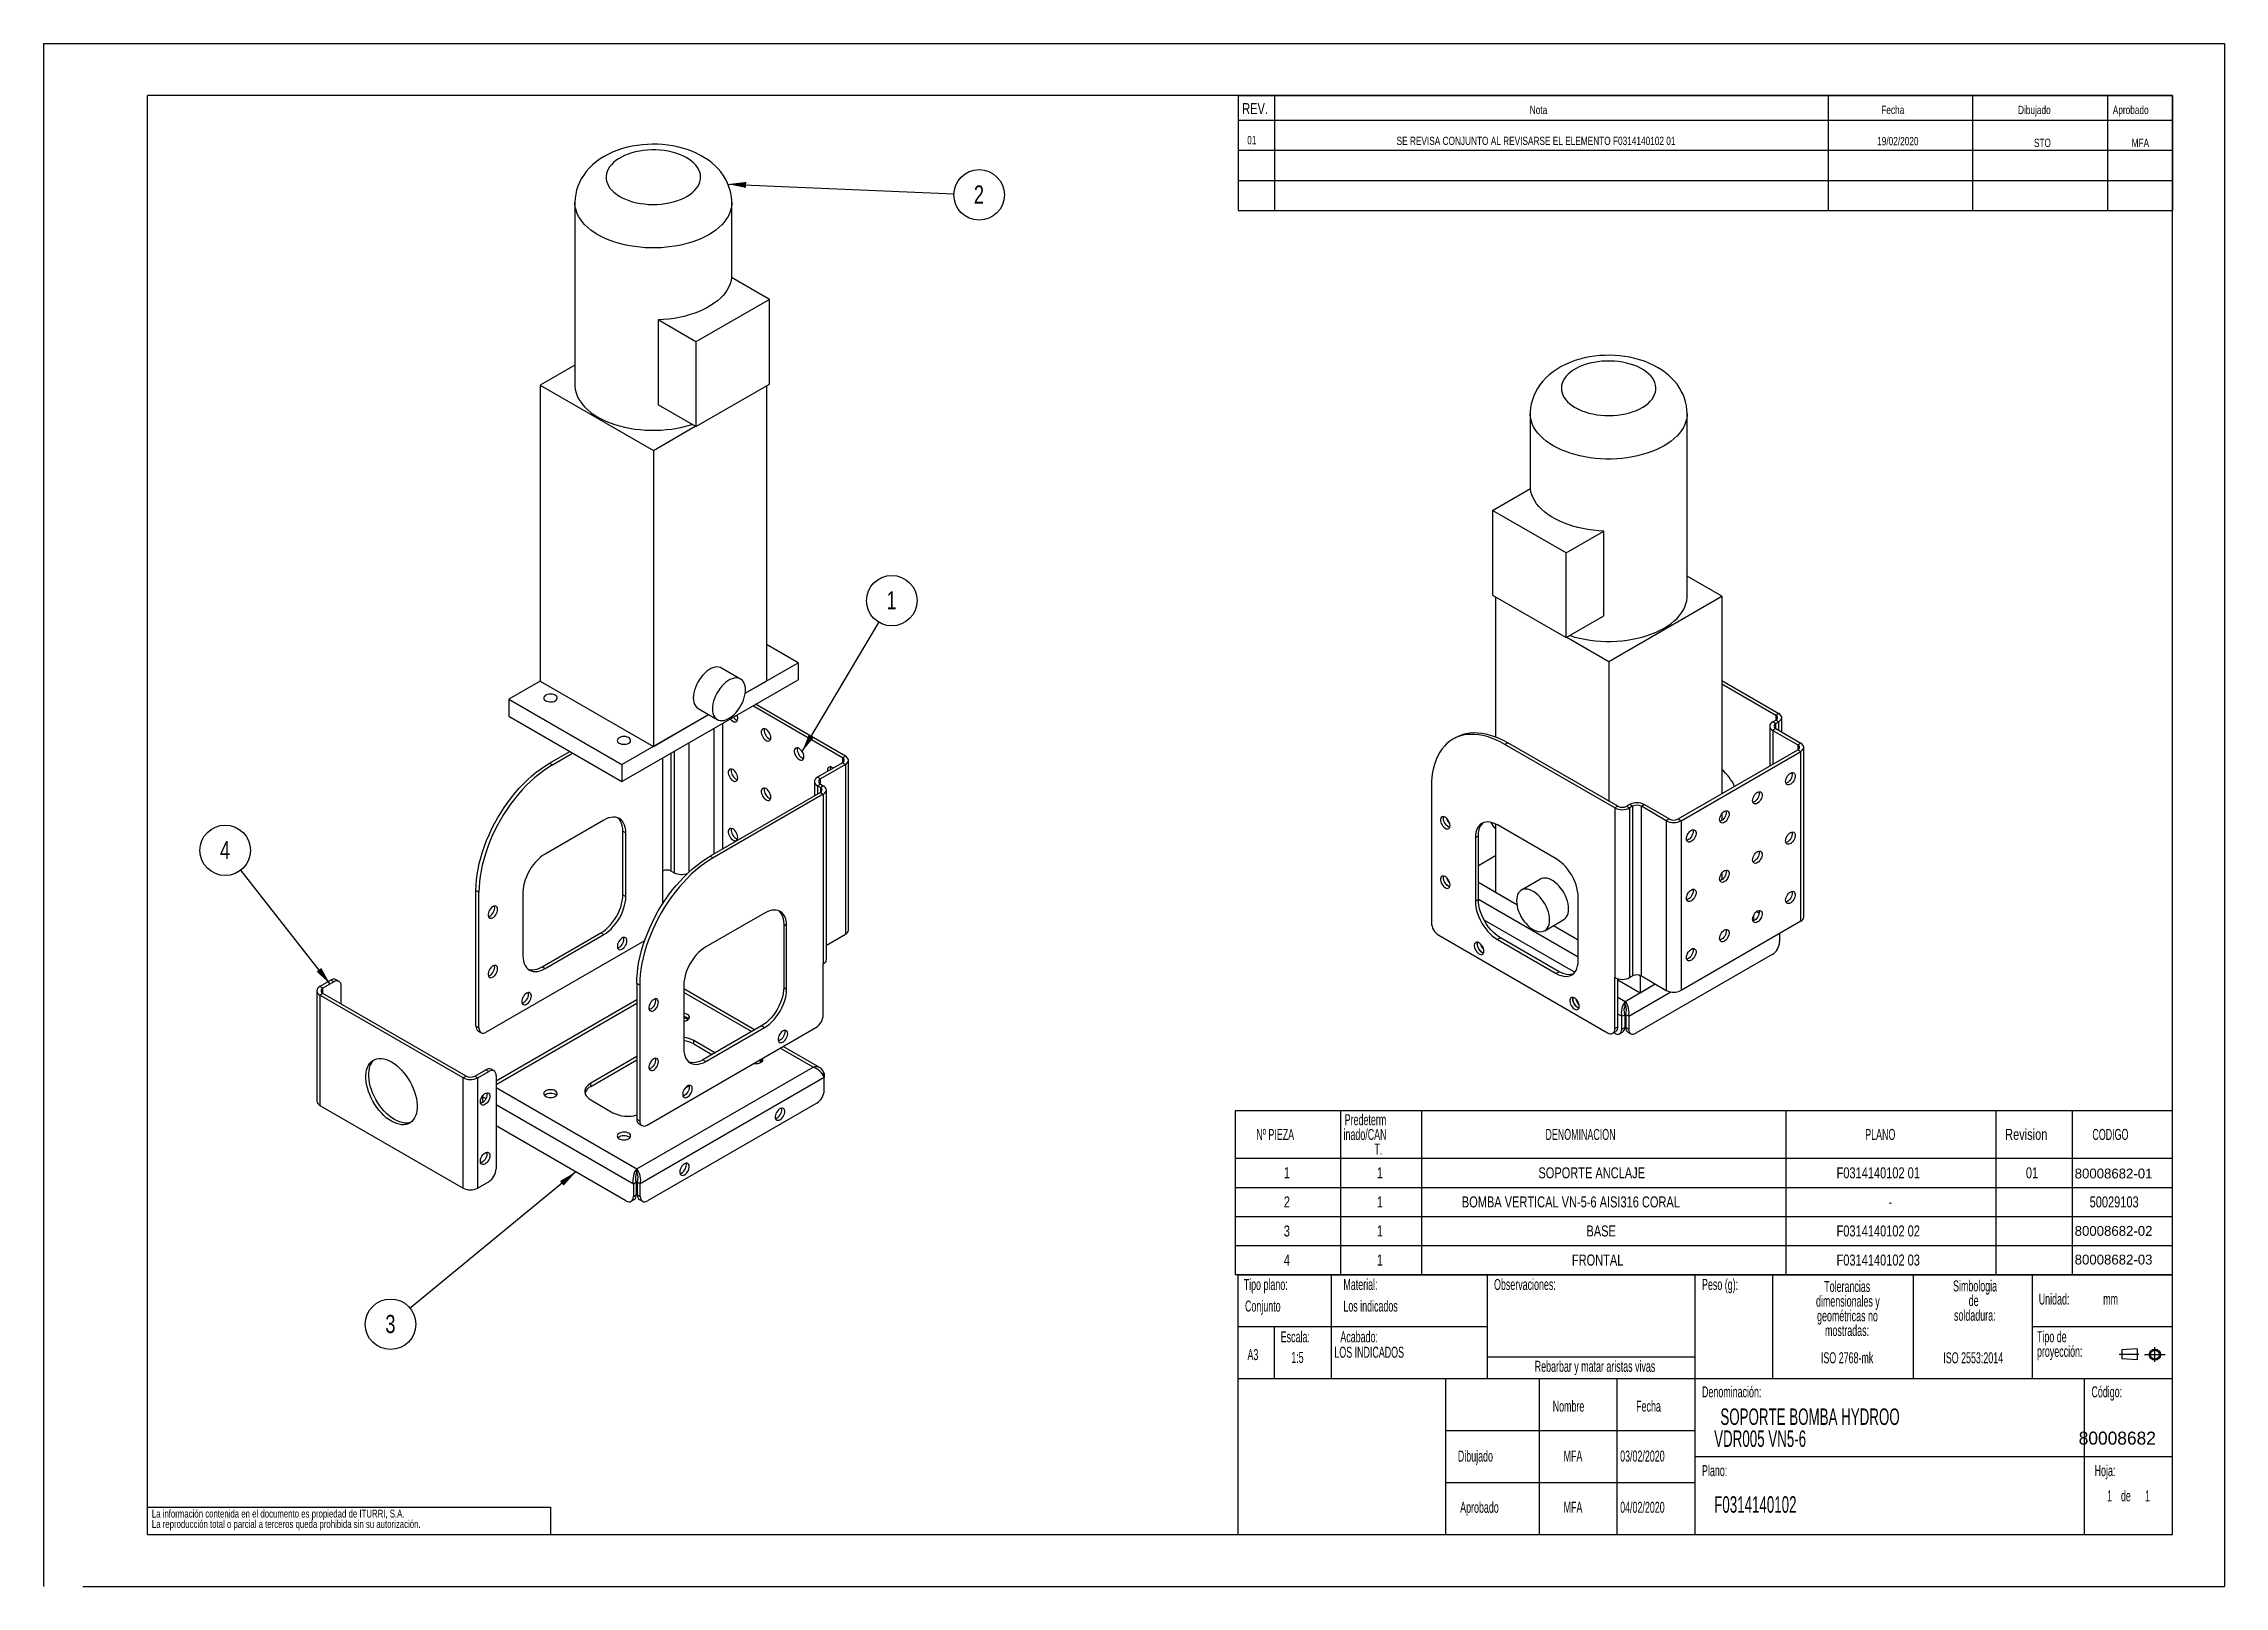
# Model space of a CAD drawing. Extents: x 0 to 420, y 0 to 297.
import ezdxf

# ---------------------------------------------------------------- set-up
doc = ezdxf.new("R2010")
doc.units = 0
doc.linetypes.add('CENTERX2', pattern=[20.32, 12.7, -2.54, 2.54, -2.54])
doc.layers.get('0').update_dxf_attribs({"linetype": 'CONTINUOUS'})
doc.layers.add('FORMATO', color=7, linetype='CONTINUOUS')
doc.layers.add('SLD-0', color=179, linetype='CONTINUOUS')
doc.styles.add('SLDTEXTSTYLE0', font='TXT', dxfattribs={"width": 0.605})
doc.styles.add('SLDTEXTSTYLE1', font='TXT', dxfattribs={"width": 0.75})
doc.dimstyles.new('SLDDIMSTYLE0', dxfattribs={"dimtxt": 0.18, "dimasz": 3.5, "dimexe": 0, "dimexo": 0.0625, "dimgap": 0, "dimtad": 0, "dimtih": 1, "dimtoh": 1, "dimdec": 0, "dimrnd": 1e-09, "dimzin": 0, "dimdsep": 46, "dimtxsty": 'Standard', "dimsah": 1, "dimcen": 0.09, "dimadec": 0, "dimazin": 0, "dimtfac": 3.5, "dimtdec": 0, "dimtofl": 0, "dimtmove": 0, "dimatfit": 3, "dimfxl": 1, "dimtolj": 1, "dimtzin": 0, "dimarcsym": 0})

msp = doc.modelspace()

# ---------------------------------------------------------------- texts
at = {"color": 7, "linetype": 'Continuous', "style": 'SLDTEXTSTYLE1'}
for s, insert, char_height, attachment_point in [('REV.', (230.84, 285.55), 2.117, 1), ('Nota', (286.22, 285.03), 1.587, 1), ('Fecha', (353.93, 285.03), 1.587, 1), ('Dibujado', (380.26, 285.03), 1.587, 1), ('Aprobado', (398.51, 285.03), 1.587, 1), ('01', (232.69, 279.21), 1.587, 2), ('SE REVISA CONJUNTO AL REVISARSE EL ELEMENTO F0314140102 01', (287.43, 279.08), 1.5875, 2), ('19/02/2020', (357.11, 279.02), 1.587, 2), ('STO', (384.95, 278.69), 1.587, 2), ('MFA', (403.82, 278.69), 1.587, 2)]:
    msp.add_mtext(s, dxfattribs=dict(at, insert=insert, char_height=char_height, attachment_point=attachment_point))
at = {"attachment_point": 1}
for s, width, insert, char_height in [('80008682-01', 17.8587, (391.17, 80.43), 1.9), ('80008682-02', 17.8587, (391.17, 69.38), 1.9), ('80008682-03', 17.8587, (391.17, 63.86), 1.9), ('80008682', 15.0478, (391.94, 29.79), 2.5)]:
    msp.add_mtext_dynamic_manual_height_columns(s, width=width, gutter_width=17.5, heights=[0], dxfattribs=dict(at, insert=insert, char_height=char_height))
at = {"layer": 'SLD-0', "style": 'SLDTEXTSTYLE0'}
for s, insert, char_height, attachment_point in [('Tipo plano:', (231.13, 59.18), 2.1167, 1), ('Material:', (250.33, 59.18), 2.117, 1), ('Observaciones:', (279.34, 59.18), 2.1167, 1), ('Peso (g):', (319.4, 59.18), 2.117, 1), ('Conjunto', (231.38, 55.02), 2.117, 1), ('Los indicados', (250.33, 55.02), 2.1167, 1), ('Unidad:', (384.25, 56.37), 2.117, 1), ('mm', (396.66, 56.37), 2.117, 1), ('Escala:', (238.26, 49.1), 2.117, 1), ('Acabado:', (249.74, 49.1), 2.117, 1), ('A3', (231.86, 45.67), 2.117, 1), ('1:5', (240.29, 45.13), 2.117, 1), ('LOS INDICADOS', (248.59, 46.13), 2.1167, 1), ('Rebarbar y matar aristas vivas', (298.79, 43.42), 2.1167, 2), ('ISO 2768-mk', (347.34, 45.06), 2.1167, 2), ('ISO 2553:2014', (371.63, 45.06), 2.1167, 2), ('Denominación:', (319.4, 38.51), 2.1167, 1), ('Código:', (394.4, 38.51), 2.117, 1), ('Nombre', (290.64, 35.75), 2.117, 1), ('Fecha', (306.71, 35.75), 2.117, 1), ('Dibujado', (272.37, 26.14), 2.117, 1), ('MFA', (292.74, 26.14), 2.117, 1), ('03/02/2020', (303.63, 26.14), 2.117, 1), ('Plano:', (319.4, 23.34), 2.117, 1), ('Hoja:', (395.01, 23.34), 2.117, 1), ('F0314140102', (321.74, 17.35), 3.175, 1), ('1', (397.41, 18.47), 2.12, 1), ('1', (397.41, 18.47), 2.12, 1), ('de', (400.08, 18.47), 2.117, 1), ('de', (400.08, 18.47), 2.117, 1), ('1', (404.73, 18.47), 2.12, 1), ('1', (404.73, 18.47), 2.12, 1), ('Aprobado', (272.82, 16.28), 2.117, 1), ('MFA', (292.74, 16.28), 2.117, 1), ('04/02/2020', (303.63, 16.28), 2.117, 1)]:
    msp.add_mtext(s, dxfattribs=dict(at, insert=insert, char_height=char_height, attachment_point=attachment_point))

# ---------------------------------------------------------------- blocks, each defined once
blk = doc.blocks.new('BLOQUE3')
at = {"color": 7, "linetype": 'CENTERX2'}
for p, q in [((397.92, 130.06), (394.8, 130.06)), ((398.88, 130.02), (402.16, 130.02)), ((400.52, 128.85), (400.52, 131.19))]:
    blk.add_line(p, q, dxfattribs=at)
at = {"color": 7, "linetype": 'Continuous'}
for p, q in [((397.68, 130.95), (395.23, 130.77)), ((395.23, 130.77), (395.23, 129.34)), ((397.68, 130.95), (397.68, 129.16)), ((397.68, 129.16), (395.23, 129.34))]:
    blk.add_line(p, q, dxfattribs=at)
for radius in [0.892, 0.713]:
    blk.add_circle((400.52, 130.02), radius, dxfattribs=at)
blk = doc.blocks.new('SW_NOTE_0')
at = {"layer": 'SLD-0', "color": 0, "attachment_point": 2, "style": 'SLDTEXTSTYLE0'}
for s, insert, char_height in [('dimensionales y', (7.54, -0.09), 2.1167), ('Tolerancias', (7.41, 2.73), 2.1167), ('geométricas no', (7.46, -2.92), 2.1167), ('mostradas:', (7.38, -5.74), 2.117)]:
    blk.add_mtext(s, dxfattribs=dict(at, insert=insert, char_height=char_height))
blk = doc.blocks.new('SW_NOTE_0_1')
at = {"layer": 'SLD-0', "color": 0, "attachment_point": 1, "style": 'SLDTEXTSTYLE0'}
for s, insert, char_height in [('Tipo de', (0, 2.73), 2.117), ('proyección:', (0, -0.09), 2.1167)]:
    blk.add_mtext(s, dxfattribs=dict(at, insert=insert, char_height=char_height))
blk = doc.blocks.new('SW_NOTE_0_2')
at = {"layer": 'SLD-0', "color": 0, "char_height": 2.117, "attachment_point": 2, "style": 'SLDTEXTSTYLE0'}
for s, insert in [('Simbologia', (7.11, 2.73)), ('de', (6.84, -0.09)), ('soldadura:', (7.06, -2.92))]:
    blk.add_mtext(s, dxfattribs=dict(at, insert=insert))
blk = doc.blocks.new('SW_NOTE_0_3')
at = {"layer": 'SLD-0', "color": 0, "char_height": 1.5, "attachment_point": 1, "style": 'SLDTEXTSTYLE1'}
for s, insert in [('La información contenida en el documento es propiedad de ITURRI, S.A.', (0, 1.93)), ('La reproducción total o parcial a terceros queda prohibida sin su autorización.', (0, -0.07))]:
    blk.add_mtext(s, dxfattribs=dict(at, insert=insert))
blk = doc.blocks.new('SW_NOTE_0_4')
at = {"layer": 'SLD-0', "color": 0, "char_height": 3.175, "attachment_point": 1, "style": 'SLDTEXTSTYLE0'}
for s, insert in [('SOPORTE BOMBA HYDROO', (1.19, 4.09)), ('VDR005 VN5-6', (0, -0.14))]:
    blk.add_mtext(s, dxfattribs=dict(at, insert=insert))
blk = doc.blocks.new('SW_TABLEANNOTATION_0')
at = {"color": 0, "linetype": 'Continuous'}
for p, q in [((0, 0), (0, -9.22)), ((0, 0), (20.27, 0)), ((20.27, 0), (20.27, -9.22)), ((20.27, 0), (35.85, 0)), ((35.85, 0), (35.85, -9.22)), ((35.85, 0), (106.05, 0)), ((106.05, 0), (106.05, -9.22)), ((106.05, 0), (146.48, 0)), ((146.48, 0), (146.48, -9.22)), ((146.48, 0), (161.18, 0)), ((161.18, 0), (161.18, -9.22)), ((161.18, 0), (180.42, 0)), ((180.42, 0), (180.42, -9.22)), ((0, -9.22), (20.27, -9.22)), ((0, -9.22), (0, -14.82)), ((0, -9.22), (180.42, -9.22)), ((20.27, -9.22), (35.85, -9.22)), ((20.27, -9.22), (20.27, -14.82)), ((35.85, -9.22), (106.05, -9.22)), ((35.85, -9.22), (35.85, -14.82)), ((106.05, -9.22), (146.48, -9.22)), ((106.05, -9.22), (106.05, -14.82)), ((146.48, -9.22), (161.18, -9.22)), ((146.48, -9.22), (146.48, -14.82)), ((161.18, -9.22), (180.42, -9.22)), ((161.18, -9.22), (161.18, -14.82)), ((180.42, -9.22), (180.42, -14.82)), ((0, -14.82), (0, -20.41)), ((0, -14.82), (20.27, -14.82)), ((20.27, -14.82), (20.27, -20.41)), ((20.27, -14.82), (35.85, -14.82)), ((35.85, -14.82), (35.85, -20.41)), ((35.85, -14.82), (106.05, -14.82)), ((106.05, -14.82), (106.05, -20.41)), ((106.05, -14.82), (146.48, -14.82)), ((146.48, -14.82), (146.48, -20.41)), ((146.48, -14.82), (161.18, -14.82)), ((161.18, -14.82), (161.18, -20.41)), ((161.18, -14.82), (180.42, -14.82)), ((180.42, -14.82), (180.42, -20.41)), ((0, -20.41), (0, -26.01)), ((0, -20.41), (20.27, -20.41)), ((20.27, -20.41), (20.27, -26.01)), ((20.27, -20.41), (35.85, -20.41)), ((35.85, -20.41), (35.85, -26.01)), ((35.85, -20.41), (106.05, -20.41)), ((106.05, -20.41), (106.05, -26.01)), ((106.05, -20.41), (146.48, -20.41)), ((146.48, -20.41), (146.48, -26.01)), ((146.48, -20.41), (161.18, -20.41)), ((161.18, -20.41), (161.18, -26.01)), ((161.18, -20.41), (180.42, -20.41)), ((180.42, -20.41), (180.42, -26.01)), ((0, -26.01), (0, -31.61)), ((0, -26.01), (20.27, -26.01)), ((20.27, -26.01), (20.27, -31.61)), ((20.27, -26.01), (35.85, -26.01)), ((35.85, -26.01), (35.85, -31.61)), ((35.85, -26.01), (106.05, -26.01)), ((106.05, -26.01), (106.05, -31.61)), ((106.05, -26.01), (146.48, -26.01)), ((146.48, -26.01), (146.48, -31.61)), ((146.48, -26.01), (161.18, -26.01)), ((161.18, -26.01), (161.18, -31.61)), ((161.18, -26.01), (180.42, -26.01)), ((180.42, -26.01), (180.42, -31.61)), ((0, -31.61), (20.27, -31.61)), ((20.27, -31.61), (35.85, -31.61)), ((35.85, -31.61), (106.05, -31.61)), ((106.05, -31.61), (146.48, -31.61)), ((146.48, -31.61), (161.18, -31.61)), ((161.18, -31.61), (180.42, -31.61))]:
    blk.add_line(p, q, dxfattribs=at)
at = {"color": 0, "linetype": 'Continuous', "attachment_point": 1}
for s, insert, char_height, style in [('Nº PIEZA', (4.05, -3.57), 2.117, 'SLDTEXTSTYLE0'), ('inado/CAN', (20.85, -3.57), 2.117, 'SLDTEXTSTYLE0'), ('Predeterm', (21.08, -0.74), 2.117, 'SLDTEXTSTYLE0'), ('DENOMINACION', (59.74, -3.57), 2.1167, 'SLDTEXTSTYLE0'), ('PLANO', (121.33, -3.57), 2.117, 'SLDTEXTSTYLE0'), ('Revision', (148.27, -3.55), 2.117, 'SLDTEXTSTYLE1'), ('CODIGO', (165.08, -3.57), 2.117, 'SLDTEXTSTYLE0'), ('T.', (26.8, -6.39), 2.117, 'SLDTEXTSTYLE0'), ('1', (9.35, -10.96), 2.12, 'SLDTEXTSTYLE1'), ('1', (27.28, -10.96), 2.12, 'SLDTEXTSTYLE1'), ('SOPORTE ANCLAJE', (58.39, -10.96), 2.1167, 'SLDTEXTSTYLE1'), ('F0314140102 01', (115.81, -10.96), 2.1167, 'SLDTEXTSTYLE1'), ('01', (152.27, -10.96), 2.117, 'SLDTEXTSTYLE1'), ('2', (9.35, -16.56), 2.12, 'SLDTEXTSTYLE1'), ('1', (27.28, -16.56), 2.12, 'SLDTEXTSTYLE1'), ('BOMBA VERTICAL VN-5-6 AISI316 CORAL', (43.64, -16.56), 2.1167, 'SLDTEXTSTYLE1'), ('50029103', (164.55, -16.56), 2.117, 'SLDTEXTSTYLE1'), ('-', (125.8, -16.56), 2.12, 'SLDTEXTSTYLE1'), ('3', (9.35, -22.15), 2.12, 'SLDTEXTSTYLE1'), ('1', (27.28, -22.15), 2.12, 'SLDTEXTSTYLE1'), ('BASE', (67.64, -22.15), 2.117, 'SLDTEXTSTYLE1'), ('F0314140102 02', (115.81, -22.15), 2.1167, 'SLDTEXTSTYLE1'), ('4', (9.35, -27.75), 2.12, 'SLDTEXTSTYLE1'), ('1', (27.28, -27.75), 2.12, 'SLDTEXTSTYLE1'), ('FRONTAL', (64.84, -27.75), 2.117, 'SLDTEXTSTYLE1'), ('F0314140102 03', (115.81, -27.75), 2.1167, 'SLDTEXTSTYLE1')]:
    blk.add_mtext(s, dxfattribs=dict(at, insert=insert, char_height=char_height, style=style))
blk = doc.blocks.new('SW_NOTE_0_5')
at = {"layer": 'FORMATO', "color": 0}
blk.add_circle((2.49, 4.18), 4.86, dxfattribs=at)
at = {"layer": 'FORMATO', "color": 0, "insert": (2.45, 6), "char_height": 3.5, "attachment_point": 2, "style": 'SLDTEXTSTYLE1'}
blk.add_mtext('1', dxfattribs=at)
blk = doc.blocks.new('SW_NOTE_0_6')
at = {"layer": 'FORMATO', "color": 0}
blk.add_circle((4.86, -0.21), 4.86, dxfattribs=at)
at = {"layer": 'FORMATO', "color": 0, "insert": (4.83, 1.61), "char_height": 3.5, "attachment_point": 2, "style": 'SLDTEXTSTYLE1'}
blk.add_mtext('2', dxfattribs=at)
blk = doc.blocks.new('SW_NOTE_0_7')
at = {"layer": 'FORMATO', "color": 0}
blk.add_circle((-3.76, -3.09), 4.86, dxfattribs=at)
at = {"layer": 'FORMATO', "color": 0, "insert": (-3.79, -1.28), "char_height": 3.5, "attachment_point": 2, "style": 'SLDTEXTSTYLE1'}
blk.add_mtext('3', dxfattribs=at)
blk = doc.blocks.new('SW_NOTE_0_8')
at = {"layer": 'FORMATO', "color": 0}
blk.add_circle((-3.01, 3.83), 4.86, dxfattribs=at)
at = {"layer": 'FORMATO', "color": 0, "insert": (-3.04, 5.64), "char_height": 3.5, "attachment_point": 2, "style": 'SLDTEXTSTYLE1'}
blk.add_mtext('4', dxfattribs=at)

# ---------------------------------------------------------------- linework, layer by layer
at = {"color": 7, "linetype": 'Continuous'}
for p, q in [((0, 297), (420, 297)), ((0, 297), (0, 0)), ((420, 297), (420, 0)), ((410, 287), (20, 287)), ((20, 10), (20, 287)), ((230.09, 287), (410, 287)), ((230.09, 287), (230.09, 264.87)), ((237.03, 287), (237.03, 264.87)), ((343.66, 287), (343.66, 264.87)), ((371.46, 287), (371.46, 264.87)), ((397.51, 287), (397.51, 264.87)), ((410, 287), (410, 264.87)), ((410, 10), (410, 287)), ((230.09, 282.27), (410, 282.27)), ((230.09, 276.47), (410, 276.47)), ((230.09, 270.67), (410, 270.67)), ((102.33, 266.39), (102.33, 231.28)), ((132.53, 251.95), (132.53, 266.39)), ((230.09, 264.87), (410, 264.87)), ((139.77, 247.77), (132.5, 251.97)), ((125.63, 239.61), (118.35, 243.81)), ((118.35, 243.81), (118.35, 227.48)), ((139.77, 247.77), (125.63, 239.61)), ((139.77, 231.44), (139.77, 247.77)), ((125.63, 239.61), (125.63, 223.28)), ((102.33, 235.13), (95.65, 231.28)), ((95.65, 231.28), (117.43, 218.7)), ((95.65, 231.28), (95.65, 174.28)), ((125.63, 223.28), (139.77, 231.44)), ((139.2, 231.11), (139.2, 174.28)), ((125.63, 223.28), (118.35, 227.48)), ((117.43, 218.7), (125.49, 223.36)), ((286.32, 225.75), (286.32, 211.31)), ((316.52, 190.64), (316.52, 225.75)), ((117.43, 218.7), (117.43, 161.71)), ((279.07, 207.13), (286.35, 211.33)), ((293.22, 198.97), (279.07, 207.13)), ((279.07, 207.13), (279.07, 190.8)), ((293.22, 198.97), (300.49, 203.16)), ((300.49, 186.83), (300.49, 203.16)), ((293.22, 182.64), (293.22, 198.97)), ((323.2, 190.64), (316.52, 194.49)), ((279.07, 190.8), (293.22, 182.64)), ((279.64, 190.47), (279.64, 163.55)), ((301.42, 178.06), (323.2, 190.64)), ((323.2, 190.64), (323.2, 152.59)), ((293.22, 182.64), (300.49, 186.83)), ((145.29, 177.79), (139.2, 181.3)), ((293.36, 182.72), (301.42, 178.06)), ((134.24, 174.67), (130.56, 176.79)), ((135.12, 171.93), (145.29, 177.79)), ((145.29, 177.79), (145.29, 174.53)), ((301.42, 178.06), (301.42, 151.2)), ((95.65, 174.28), (89.57, 170.77)), ((95.65, 174.28), (117.43, 161.71)), ((111.34, 154.93), (145.29, 174.53)), ((135.12, 171.93), (139.2, 174.28)), ((323.2, 174.38), (334.16, 168.06)), ((323.2, 173.73), (333.59, 167.73)), ((89.57, 170.77), (89.57, 167.51)), ((89.57, 170.77), (111.34, 158.2)), ((126.06, 169), (129.74, 166.88)), ((153.84, 159.52), (136.56, 169.49)), ((154.41, 159.84), (137.13, 169.82)), ((333.59, 167.73), (334.16, 168.06)), ((89.57, 167.51), (111.34, 154.93)), ((111.34, 158.2), (128.06, 167.85)), ((117.43, 161.71), (128.06, 167.85)), ((332.44, 165.61), (332.44, 157.92)), ((333.03, 166.42), (333.59, 166.75)), ((333.59, 166.1), (333.03, 166.42)), ((333.59, 165.12), (333.03, 164.79)), ((333.03, 164.79), (337.83, 162.02)), ((333.59, 166.75), (334.16, 166.42)), ((333.59, 166.1), (334.16, 166.42)), ((333.59, 165.12), (338.4, 162.34)), ((334.74, 164.45), (334.74, 167.24)), ((97.41, 158.45), (101.33, 160.71)), ((97.98, 158.13), (101.89, 160.39)), ((271.97, 163.41), (271.41, 163.09)), ((281.97, 162.42), (281.41, 162.1)), ((302.62, 149.85), (281.41, 162.1)), ((303.19, 150.18), (281.97, 162.42)), ((314.78, 147.73), (337.83, 161.04)), ((315.35, 147.4), (338.4, 160.71)), ((337.83, 162.02), (338.4, 162.34)), ((337.83, 161.04), (338.4, 160.71)), ((338.4, 128.05), (338.4, 160.71)), ((338.99, 128.86), (338.99, 161.53)), ((111.34, 158.2), (111.34, 154.93)), ((153.84, 158.54), (149.03, 155.76)), ((154.41, 158.21), (149.6, 155.43)), ((154.99, 126.36), (154.99, 159.03)), ((149.6, 152.82), (128.39, 140.58)), ((150.16, 152.49), (128.95, 140.25)), ((148.45, 154.94), (148.45, 152.16)), ((149.03, 154.13), (149.6, 153.8)), ((149.6, 154.45), (150.16, 154.13)), ((150.75, 120.65), (150.75, 153.31)), ((267.27, 153.93), (267.27, 127.8)), ((107.88, 147.51), (96.57, 140.98)), ((303.19, 150.18), (302.62, 149.85)), ((302.62, 149.85), (302.62, 117.19)), ((305.45, 150.5), (304.88, 150.18)), ((304.88, 150.18), (305.45, 149.85)), ((306.02, 150.18), (305.45, 150.5)), ((306.02, 150.18), (305.45, 149.85)), ((305.45, 149.85), (305.45, 117.19)), ((306.02, 150.18), (306.02, 117.52)), ((307.71, 150.18), (308.28, 150.5)), ((312.52, 147.4), (307.71, 150.18)), ((307.71, 117.52), (307.71, 150.18)), ((313.09, 147.73), (308.28, 150.5)), ((313.09, 147.73), (312.52, 147.4)), ((312.52, 147.4), (312.52, 114.74)), ((314.78, 147.73), (315.35, 147.4)), ((315.35, 147.4), (315.35, 114.74)), ((323.2, 148.75), (323.2, 147.45)), ((111.56, 133.14), (111.56, 145.39)), ((112.12, 132.81), (112.12, 145.06)), ((276.32, 144.46), (275.75, 144.13)), ((275.75, 144.13), (275.75, 131.89)), ((276.32, 132.21), (276.32, 144.46)), ((279.64, 146.77), (279.64, 133.64)), ((291.31, 140.05), (279.99, 146.58)), ((279.64, 140.66), (276.32, 138.74)), ((119.19, 137.71), (119.19, 131.35)), ((120.89, 137.71), (121.46, 137.39)), ((276.32, 135.56), (283.72, 131.28)), ((288.28, 136.15), (284.6, 134.03)), ((323.2, 137.31), (323.2, 136.01)), ((83.27, 107.83), (83.27, 133.96)), ((83.84, 107.5), (83.84, 133.63)), ((92.32, 133.63), (92.32, 121.38)), ((276.32, 132.21), (275.75, 131.89)), ((276.32, 132.29), (295.55, 121.19)), ((279.64, 133.64), (283.72, 131.28)), ((295.55, 120.46), (295.55, 132.7)), ((138.85, 129.63), (127.54, 123.1)), ((142.53, 127.51), (142.53, 115.26)), ((143.09, 114.93), (143.09, 127.18)), ((289.1, 126.23), (292.78, 128.36)), ((290.79, 127.21), (295.55, 124.46)), ((338.4, 128.05), (315.35, 114.74)), ((329.28, 129.06), (329.28, 128.12)), ((115.75, 124.3), (85.25, 106.69)), ((96, 119.26), (107.31, 125.79)), ((96.57, 118.93), (107.88, 125.47)), ((150.75, 123.44), (154.41, 125.55)), ((268.68, 125.35), (301.21, 106.58)), ((280.56, 124.86), (279.99, 124.54)), ((279.99, 124.54), (291.31, 118.01)), ((291.87, 118.33), (280.56, 124.86)), ((334.34, 125.7), (334.34, 124.07)), ((150.16, 110.03), (150.16, 119.83)), ((291.87, 118.33), (291.31, 118.01)), ((332.93, 121.62), (306.68, 106.47)), ((307.3, 117.67), (307.5, 117.56)), ((52.63, 114.65), (52.63, 93.42)), ((55.33, 116.69), (53.21, 115.46)), ((80.79, 97.91), (53.21, 113.83)), ((55.9, 116.36), (53.78, 115.14)), ((81.35, 98.24), (53.78, 114.16)), ((56.9, 116.46), (56.33, 116.79)), ((57.31, 112.12), (57.31, 115.54)), ((114.24, 116.08), (114.24, 89.95)), ((114.81, 115.75), (114.81, 89.62)), ((123.29, 115.75), (123.29, 103.5)), ((136.94, 107.13), (123.29, 115.01)), ((302.62, 107.39), (302.62, 117.19)), ((303.19, 107.72), (303.19, 116.96)), ((303.19, 116.78), (307.5, 114.29)), ((305.45, 117.19), (306.02, 117.52)), ((307.5, 117.56), (307.56, 117.59)), ((307.5, 117.56), (307.5, 114.29)), ((307.5, 114.29), (310.4, 115.97)), ((307.71, 117.52), (312.52, 114.74)), ((114.24, 112.89), (87.15, 97.25)), ((123.29, 109.6), (124.13, 109.12)), ((303.94, 109.74), (304.5, 110.06)), ((303.94, 107.29), (303.94, 109.74)), ((304.5, 110.06), (304.5, 107.61)), ((304.6, 111.96), (304.6, 112.62)), ((305.27, 109.74), (304.7, 110.06)), ((304.7, 110.06), (304.7, 107.61)), ((305.27, 109.74), (305.27, 107.29)), ((83.69, 106.91), (84.25, 106.59)), ((116.22, 88.81), (148.75, 107.58)), ((129.28, 102.71), (125.2, 105.07)), ((138.28, 107.91), (126.97, 101.38)), ((127.54, 101.05), (138.85, 107.59)), ((302.21, 106.48), (302.77, 106.8)), ((302.52, 106.47), (302.36, 106.56)), ((302.62, 107.39), (303.19, 107.72)), ((303.52, 106.37), (304.09, 106.7)), ((303.94, 107.29), (304.5, 107.61)), ((304.7, 107.61), (305.27, 107.29)), ((305.12, 106.7), (305.68, 106.37)), ((114.24, 102.01), (105.4, 96.9)), ((105.4, 96.25), (114.24, 101.35)), ((125.2, 104.42), (128.72, 102.39)), ((137.77, 101.24), (138.27, 100.95)), ((149.56, 99.85), (142.45, 103.95)), ((83.05, 98.24), (85.17, 99.46)), ((83.62, 97.91), (85.74, 99.13)), ((86.74, 99.23), (86.17, 99.56)), ((87.15, 98.32), (87.15, 80.35)), ((150.35, 98.72), (150.03, 98.54)), ((150.35, 98.72), (150.35, 97.95)), ((150.35, 95.5), (150.35, 97.95)), ((53.21, 92.6), (80.79, 76.68)), ((84.5, 94.27), (84.63, 94.52)), ((84.5, 94.27), (84.5, 93.11)), ((105.4, 93.64), (109.65, 91.19)), ((148.93, 93.05), (116.32, 74.22)), ((123.6, 95.98), (124.32, 96.39)), ((112.16, 74.22), (87.15, 88.66)), ((114.66, 89.04), (115.22, 88.71)), ((114.24, 79.72), (114.24, 80.37)), ((85.74, 77.9), (83.62, 76.68)), ((113.58, 77.49), (114.14, 77.82)), ((113.58, 77.49), (113.58, 75.04)), ((114.14, 77.82), (114.14, 75.37)), ((114.91, 77.49), (114.34, 77.82)), ((114.34, 77.82), (114.34, 75.37)), ((114.91, 75.04), (114.91, 77.49)), ((113.16, 74.13), (113.73, 74.45)), ((114.76, 74.45), (115.32, 74.13)), ((230, 60), (410, 60)), ((230, 60), (230, 10)), ((20, 10), (410, 10)), ((7.53, 0), (420, 0))]:
    msp.add_line(p, q, dxfattribs=at)
at = {"color": 8, "linetype": 'Continuous'}
for p, q in [((129.09, 165.18), (129.09, 140.98)), ((130.79, 141.96), (130.79, 166.16)), ((333.03, 164.79), (333.03, 158.26)), ((333.59, 167.73), (333.59, 166.75)), ((333.59, 165.12), (333.59, 166.1)), ((334.16, 164.79), (334.16, 166.42)), ((120.89, 137.71), (120.89, 160.44)), ((121.46, 160.77), (121.46, 137.39)), ((124.28, 162.4), (124.28, 137.51)), ((153.84, 159.52), (154.41, 159.84)), ((337.83, 162.02), (337.83, 161.04)), ((97.41, 158.45), (97.98, 158.13)), ((119.19, 159.46), (119.19, 137.71)), ((149.6, 155.43), (149.03, 155.76)), ((149.6, 154.45), (149.6, 155.43)), ((153.84, 159.52), (153.84, 158.54)), ((153.84, 158.54), (154.41, 158.21)), ((154.41, 158.21), (154.41, 125.55)), ((149.6, 154.45), (149.03, 154.13)), ((149.03, 154.13), (149.03, 152.49)), ((149.6, 153.8), (150.16, 154.13)), ((149.6, 153.8), (149.6, 152.82)), ((149.6, 152.82), (150.16, 152.49)), ((150.16, 152.49), (150.16, 119.83)), ((111.56, 145.39), (112.12, 145.06)), ((128.39, 140.58), (128.95, 140.25)), ((83.84, 133.63), (83.27, 133.96)), ((111.56, 133.14), (112.12, 132.81)), ((142.53, 127.51), (143.09, 127.18)), ((277.4, 128.32), (294.9, 118.22)), ((330.39, 129.57), (329.86, 129.87)), ((107.31, 125.79), (107.88, 125.47)), ((96, 119.26), (96.57, 118.93)), ((53.78, 115.14), (53.21, 115.46)), ((53.78, 114.16), (53.21, 113.83)), ((53.21, 113.83), (53.21, 92.6)), ((53.78, 114.16), (53.78, 115.14)), ((55.9, 116.36), (55.33, 116.69)), ((114.81, 115.75), (114.24, 116.08)), ((136.35, 106.8), (123.29, 114.33)), ((142.53, 115.26), (143.09, 114.93)), ((303.19, 113.43), (304.6, 112.62)), ((304.6, 112.62), (310.4, 115.97)), ((305.27, 109.74), (313.42, 114.44)), ((114.24, 112.21), (87.15, 96.57)), ((303.94, 109.74), (303.19, 110.17)), ((83.27, 107.83), (83.84, 107.5)), ((125.2, 104.42), (125.2, 105.07)), ((138.28, 107.91), (138.85, 107.59)), ((126.97, 101.38), (127.54, 101.05)), ((148.18, 99.97), (141.87, 103.61)), ((81.35, 98.24), (80.79, 97.91)), ((80.79, 76.68), (80.79, 97.91)), ((83.05, 98.24), (83.62, 97.91)), ((83.62, 76.68), (83.62, 97.91)), ((85.74, 99.13), (85.17, 99.46)), ((105.4, 96.25), (105.4, 96.9)), ((114.24, 80.37), (148.18, 99.97)), ((150.35, 97.95), (114.91, 77.49)), ((84.5, 94.27), (85.17, 93.89)), ((87.15, 96.01), (114.24, 80.37)), ((87.15, 92.75), (113.58, 77.49)), ((114.24, 89.95), (114.81, 89.62)), ((113.58, 75.04), (114.14, 75.37)), ((114.34, 75.37), (114.91, 75.04))]:
    msp.add_line(p, q, dxfattribs=at)
at = {"color": 7, "linetype": 'Continuous', "flags": 128}
for points in [[(132.52, 266.39), (132.52, 266.71), (132.46, 267.46), (132.34, 268.2), (132.16, 268.93), (131.92, 269.64), (131.63, 270.33), (131.28, 271.01), (130.87, 271.66), (130.41, 272.29), (129.89, 272.9), (129.32, 273.48), (128.7, 274.03), (128.02, 274.55), (127.3, 275.04), (126.52, 275.49), (125.7, 275.9), (124.85, 276.27), (123.96, 276.6), (123.04, 276.88), (122.11, 277.12), (121.16, 277.32), (120.2, 277.46), (119.22, 277.57), (118.25, 277.63), (117.27, 277.64), (116.29, 277.61), (115.31, 277.54), (114.34, 277.42), (113.38, 277.26), (112.43, 277.05), (111.5, 276.79), (110.58, 276.49), (109.68, 276.14), (108.81, 275.74), (107.97, 275.29), (107.18, 274.79), (106.43, 274.25), (105.73, 273.66), (105.09, 273.04), (104.51, 272.38), (104.01, 271.7), (103.56, 270.99), (103.19, 270.27), (102.88, 269.53), (102.65, 268.78), (102.47, 268.02), (102.37, 267.26), (102.33, 266.5), (102.33, 266.38)], [(132.5, 251.97), (132.4, 251.37), (132.23, 250.78), (131.98, 250.2), (131.67, 249.62), (131.3, 249.06), (130.85, 248.52), (130.34, 247.99), (129.78, 247.49), (129.15, 247.01), (128.46, 246.56), (127.73, 246.13), (126.94, 245.74), (126.11, 245.38), (125.24, 245.05), (124.33, 244.76), (123.39, 244.5), (122.42, 244.28), (121.43, 244.1), (120.42, 243.96), (119.39, 243.86), (118.35, 243.81)], [(316.52, 225.74), (316.52, 225.78), (316.48, 226.53), (316.39, 227.28), (316.23, 228.01), (316.01, 228.73), (315.74, 229.43), (315.41, 230.11), (315.02, 230.78), (314.58, 231.41), (314.09, 232.03), (313.54, 232.62), (312.94, 233.18), (312.28, 233.71), (311.57, 234.21), (310.81, 234.68), (310.01, 235.11), (309.17, 235.5), (308.29, 235.84), (307.38, 236.14), (306.46, 236.4), (305.51, 236.61), (304.55, 236.77), (303.58, 236.89), (302.61, 236.97), (301.63, 237), (300.65, 236.99), (299.67, 236.93), (298.7, 236.83), (297.74, 236.68), (296.78, 236.49), (295.84, 236.25), (294.92, 235.97), (294.01, 235.64), (293.13, 235.25), (292.28, 234.82), (291.47, 234.34), (290.7, 233.82), (289.98, 233.25), (289.32, 232.64), (288.72, 231.99), (288.18, 231.32), (287.72, 230.62), (287.32, 229.9), (286.99, 229.17), (286.72, 228.42), (286.52, 227.66), (286.39, 226.9), (286.33, 226.14), (286.33, 225.75)], [(294.98, 226.93), (295.58, 226.62), (296.22, 226.33), (296.9, 226.09), (297.61, 225.87), (298.36, 225.7), (299.13, 225.56), (299.92, 225.46), (300.71, 225.41), (301.52, 225.39), (302.32, 225.42), (303.12, 225.48), (303.9, 225.59), (304.67, 225.74), (305.41, 225.92), (306.11, 226.15), (306.78, 226.4), (307.41, 226.69), (307.99, 227.01), (308.52, 227.36), (309, 227.74), (309.41, 228.14), (309.77, 228.55), (310.05, 228.99), (310.27, 229.44), (310.42, 229.89), (310.5, 230.36), (310.51, 230.82), (310.45, 231.28), (310.32, 231.74), (310.12, 232.19), (309.85, 232.63), (309.51, 233.05), (309.11, 233.45), (308.65, 233.84), (308.13, 234.19), (307.56, 234.52), (306.95, 234.82), (306.28, 235.08), (305.59, 235.32), (304.85, 235.51), (304.1, 235.67), (303.32, 235.78), (302.52, 235.86), (301.72, 235.9), (300.92, 235.89), (300.11, 235.84), (299.32, 235.76), (298.55, 235.63), (297.8, 235.46), (297.07, 235.26), (296.38, 235.02), (295.73, 234.75), (295.13, 234.44), (294.57, 234.11), (294.07, 233.74), (293.62, 233.36), (293.24, 232.95), (292.92, 232.52), (292.66, 232.08), (292.48, 231.63), (292.36, 231.17), (292.32, 230.7), (292.35, 230.24), (292.44, 229.78), (292.61, 229.32), (292.85, 228.88), (293.15, 228.45), (293.52, 228.04), (293.95, 227.64), (294.44, 227.27), (294.98, 226.93)], [(102.33, 231.28), (102.33, 230.98), (102.4, 230.39), (102.54, 229.8), (102.75, 229.21), (103.03, 228.64), (103.38, 228.08), (103.79, 227.53), (104.26, 227), (104.8, 226.5), (105.39, 226.01), (106.04, 225.55), (106.75, 225.11), (107.5, 224.71), (108.3, 224.33), (109.14, 223.99), (110.02, 223.68), (110.94, 223.4), (111.89, 223.17), (112.86, 222.97), (113.85, 222.81), (114.86, 222.69), (115.88, 222.61), (116.91, 222.56), (117.94, 222.56), (118.97, 222.61), (119.99, 222.69), (121, 222.81), (121.99, 222.97), (122.96, 223.17), (123.91, 223.4), (124.83, 223.68), (124.89, 223.7)], [(300.49, 203.16), (299.45, 203.22), (298.43, 203.32), (297.41, 203.46), (296.42, 203.64), (295.45, 203.86), (294.51, 204.11), (293.6, 204.41), (292.73, 204.74), (291.9, 205.1), (291.12, 205.49), (290.38, 205.92), (289.7, 206.37), (289.07, 206.85), (288.5, 207.35), (287.99, 207.88), (287.55, 208.42), (287.17, 208.98), (286.86, 209.55), (286.62, 210.14), (286.45, 210.73), (286.35, 211.33)], [(293.95, 183.06), (294.02, 183.04), (294.93, 182.76), (295.88, 182.53), (296.85, 182.33), (297.84, 182.17), (298.85, 182.04), (299.87, 181.96), (300.9, 181.92), (301.93, 181.92), (302.96, 181.96), (303.98, 182.04), (304.99, 182.17), (305.99, 182.33), (306.96, 182.53), (307.9, 182.76), (308.82, 183.04), (309.7, 183.35), (310.54, 183.69), (311.34, 184.06), (312.1, 184.47), (312.8, 184.91), (313.45, 185.37), (314.05, 185.85), (314.58, 186.36), (315.06, 186.89), (315.47, 187.44), (315.81, 188), (316.09, 188.57), (316.3, 189.15), (316.44, 189.74), (316.51, 190.34), (316.52, 190.64)], [(130.56, 176.79), (130.34, 176.9), (130.02, 176.98), (129.67, 177), (129.3, 176.96), (128.91, 176.85), (128.51, 176.68), (128.11, 176.45), (127.72, 176.16), (127.33, 175.82), (126.96, 175.44), (126.61, 175.01), (126.29, 174.56), (126, 174.07), (125.74, 173.57), (125.53, 173.06), (125.36, 172.54), (125.23, 172.03), (125.16, 171.53), (125.13, 171.06)], [(135.17, 172.61), (135.15, 173.06), (135.07, 173.47), (134.95, 173.83), (134.78, 174.15), (134.57, 174.42), (134.31, 174.63), (134.02, 174.77), (133.7, 174.86), (133.35, 174.88), (132.97, 174.83), (132.59, 174.73), (132.19, 174.56), (131.79, 174.32), (131.4, 174.04), (131.01, 173.7), (130.64, 173.32), (130.29, 172.89), (129.96, 172.43), (129.67, 171.95), (129.42, 171.45), (129.2, 170.93), (129.03, 170.42), (128.91, 169.91), (128.83, 169.41), (128.81, 168.94), (128.83, 168.49), (128.91, 168.08), (129.03, 167.71), (129.2, 167.39), (129.42, 167.13), (129.67, 166.92), (129.96, 166.77), (130.29, 166.69), (130.64, 166.67), (131.01, 166.71), (131.4, 166.82), (131.79, 166.99), (132.19, 167.22), (132.59, 167.51), (132.97, 167.85), (133.35, 168.23), (133.7, 168.65), (134.02, 169.11), (134.31, 169.6), (134.57, 170.1), (134.78, 170.61), (134.95, 171.13), (135.07, 171.64), (135.15, 172.13), (135.17, 172.61)], [(98.55, 170.49), (98.73, 170.62), (98.86, 170.78), (98.92, 170.95), (98.91, 171.13), (98.83, 171.29), (98.69, 171.45), (98.49, 171.58), (98.24, 171.68), (97.96, 171.74), (97.66, 171.77), (97.36, 171.75), (97.08, 171.7), (96.82, 171.61), (96.61, 171.48), (96.45, 171.33), (96.35, 171.17), (96.33, 170.99), (96.37, 170.82), (96.48, 170.66), (96.66, 170.52), (96.88, 170.4), (97.15, 170.32), (97.44, 170.27), (97.74, 170.27), (98.04, 170.3), (98.31, 170.38), (98.55, 170.49)], [(125.13, 171.06), (125.16, 170.61), (125.23, 170.2), (125.36, 169.83), (125.53, 169.52), (125.74, 169.25), (126, 169.04), (126.06, 169)], [(334.16, 166.42), (334.41, 166.6), (334.59, 166.8), (334.71, 167.02), (334.74, 167.24), (334.71, 167.47), (334.59, 167.68), (334.41, 167.88), (334.16, 168.06)], [(132.26, 167.01), (132.31, 166.94), (132.51, 166.73), (132.72, 166.57), (132.93, 166.46), (133.13, 166.41), (133.32, 166.43), (133.47, 166.51), (133.59, 166.65), (133.66, 166.84), (133.69, 167.07)], [(140.05, 163.39), (140.03, 163.65), (139.95, 163.93), (139.84, 164.2), (139.68, 164.46), (139.5, 164.69), (139.29, 164.88), (139.08, 165.01), (138.87, 165.09), (138.67, 165.11), (138.5, 165.06), (138.37, 164.95), (138.27, 164.79), (138.22, 164.57), (138.22, 164.33), (138.27, 164.06), (138.37, 163.78), (138.5, 163.52), (138.67, 163.27), (138.87, 163.06), (139.08, 162.89), (139.29, 162.79), (139.5, 162.74), (139.68, 162.76), (139.84, 162.83), (139.95, 162.97), (140.03, 163.16), (140.05, 163.39)], [(138.83, 165.1), (138.79, 164.9), (138.79, 164.65), (138.84, 164.39), (138.93, 164.11), (139.07, 163.84), (139.24, 163.6), (139.44, 163.39), (139.65, 163.22), (139.86, 163.11), (140, 163.07)], [(281.41, 162.1), (280.55, 162.56), (279.7, 162.96), (278.86, 163.3), (278.02, 163.58), (277.2, 163.79), (276.39, 163.93), (275.6, 164.01), (274.84, 164.02), (274.09, 163.97), (273.37, 163.84), (272.69, 163.66), (272.03, 163.4), (271.41, 163.09), (270.82, 162.71), (270.28, 162.27), (269.77, 161.76), (269.31, 161.2), (268.89, 160.59), (268.51, 159.91), (268.18, 159.19), (267.91, 158.42), (267.68, 157.6), (267.5, 156.74), (267.37, 155.84), (267.29, 154.9), (267.27, 153.93)], [(271.97, 163.41), (272.6, 163.73), (273.25, 163.98), (273.94, 164.17), (274.66, 164.29), (275.4, 164.35), (276.17, 164.34), (276.96, 164.26), (277.77, 164.11), (278.59, 163.9), (279.42, 163.63), (280.27, 163.29), (281.12, 162.89), (281.97, 162.42)], [(333.03, 166.42), (332.78, 166.25), (332.59, 166.05), (332.48, 165.83), (332.44, 165.61), (332.48, 165.38), (332.59, 165.17), (332.78, 164.97), (333.03, 164.79)], [(112.69, 162.32), (112.87, 162.46), (113, 162.62), (113.06, 162.79), (113.05, 162.96), (112.98, 163.13), (112.83, 163.28), (112.63, 163.41), (112.39, 163.51), (112.1, 163.58), (111.81, 163.6), (111.51, 163.59), (111.22, 163.53), (110.96, 163.44), (110.75, 163.32), (110.59, 163.17), (110.5, 163), (110.47, 162.83), (110.51, 162.66), (110.62, 162.5), (110.8, 162.35), (111.02, 162.24), (111.29, 162.16), (111.58, 162.11), (111.88, 162.11), (112.18, 162.14), (112.45, 162.21), (112.69, 162.32)], [(146.42, 159.72), (146.39, 159.98), (146.32, 160.25), (146.2, 160.53), (146.05, 160.78), (145.86, 161.01), (145.66, 161.2), (145.44, 161.34), (145.23, 161.42), (145.04, 161.43), (144.87, 161.39), (144.73, 161.28), (144.63, 161.11), (144.58, 160.9), (144.58, 160.65), (144.63, 160.39), (144.73, 160.11), (144.87, 159.84), (145.04, 159.6), (145.23, 159.39), (145.44, 159.22), (145.66, 159.11), (145.86, 159.06), (146.05, 159.08), (146.2, 159.16), (146.32, 159.3), (146.39, 159.49), (146.42, 159.72)], [(145.2, 161.43), (145.15, 161.23), (145.15, 160.98), (145.2, 160.71), (145.3, 160.44), (145.43, 160.17), (145.6, 159.92), (145.8, 159.71), (146.01, 159.55), (146.22, 159.44), (146.37, 159.4)], [(154.41, 158.21), (154.66, 158.38), (154.84, 158.58), (154.95, 158.8), (154.99, 159.03), (154.95, 159.25), (154.84, 159.47), (154.66, 159.67), (154.41, 159.84)], [(338.4, 160.71), (338.65, 160.89), (338.83, 161.08), (338.95, 161.3), (338.99, 161.53), (338.95, 161.75), (338.83, 161.97), (338.65, 162.17), (338.4, 162.34)], [(83.27, 133.96), (83.3, 134.96), (83.38, 135.99), (83.5, 137.04), (83.68, 138.1), (83.91, 139.19), (84.19, 140.28), (84.52, 141.38), (84.89, 142.48), (85.31, 143.59), (85.78, 144.68), (86.28, 145.77), (86.83, 146.84), (87.41, 147.9), (88.04, 148.93), (88.69, 149.94), (89.38, 150.93), (90.1, 151.88), (90.84, 152.79), (91.61, 153.66), (92.4, 154.5), (93.21, 155.29), (94.03, 156.03), (94.86, 156.72), (95.71, 157.35), (96.56, 157.93), (97.41, 158.45)], [(97.98, 158.13), (97.13, 157.61), (96.28, 157.02), (95.43, 156.39), (94.6, 155.7), (93.77, 154.96), (92.96, 154.17), (92.18, 153.34), (91.41, 152.46), (90.66, 151.55), (89.95, 150.6), (89.26, 149.62), (88.6, 148.61), (87.98, 147.57), (87.39, 146.52), (86.85, 145.44), (86.34, 144.36), (85.88, 143.26), (85.46, 142.16), (85.08, 141.05), (84.76, 139.95), (84.48, 138.86), (84.25, 137.78), (84.07, 136.71), (83.94, 135.66), (83.86, 134.63), (83.84, 133.63)], [(133.69, 155.64), (133.66, 155.89), (133.59, 156.17), (133.47, 156.44), (133.32, 156.7), (133.13, 156.93), (132.93, 157.12), (132.72, 157.26), (132.51, 157.34), (132.31, 157.35), (132.14, 157.3), (132, 157.19), (131.91, 157.03), (131.86, 156.82), (131.86, 156.57), (131.91, 156.3), (132, 156.03), (132.14, 155.76), (132.31, 155.51), (132.51, 155.3), (132.72, 155.14), (132.93, 155.03), (133.13, 154.98), (133.32, 155), (133.47, 155.08), (133.59, 155.22), (133.66, 155.4), (133.69, 155.64)], [(132.47, 157.34), (132.42, 157.14), (132.42, 156.9), (132.47, 156.63), (132.57, 156.35), (132.7, 156.08), (132.88, 155.84), (133.07, 155.63), (133.28, 155.46), (133.49, 155.35), (133.64, 155.32)], [(149.03, 155.76), (148.78, 155.59), (148.6, 155.39), (148.49, 155.17), (148.45, 154.94), (148.49, 154.72), (148.6, 154.5), (148.78, 154.3), (149.03, 154.13)], [(152.05, 157.5), (152.02, 157.53), (151.81, 157.67), (151.6, 157.75), (151.4, 157.76), (151.23, 157.71), (151.09, 157.6), (151, 157.44), (150.95, 157.23), (150.95, 156.98), (150.96, 156.87)], [(335.5, 154.95), (335.53, 155.21), (335.6, 155.49), (335.72, 155.76), (335.87, 156.02), (336.06, 156.25), (336.26, 156.44), (336.47, 156.57), (336.68, 156.65), (336.88, 156.67), (337.05, 156.62), (337.19, 156.51), (337.28, 156.35), (337.33, 156.13), (337.33, 155.89), (337.28, 155.62), (337.19, 155.34), (337.05, 155.08), (336.88, 154.83), (336.68, 154.62), (336.47, 154.46), (336.26, 154.35), (336.06, 154.3), (335.87, 154.32), (335.72, 154.4), (335.6, 154.53), (335.53, 154.72), (335.5, 154.95)], [(336.72, 156.66), (336.77, 156.46), (336.77, 156.21), (336.72, 155.95), (336.62, 155.67), (336.49, 155.4), (336.31, 155.16), (336.12, 154.95), (335.91, 154.78), (335.7, 154.67), (335.55, 154.63)], [(140.05, 151.96), (140.03, 152.22), (139.95, 152.49), (139.84, 152.77), (139.68, 153.03), (139.5, 153.26), (139.29, 153.45), (139.08, 153.58), (138.87, 153.66), (138.67, 153.68), (138.5, 153.63), (138.37, 153.52), (138.27, 153.35), (138.22, 153.14), (138.22, 152.9), (138.27, 152.63), (138.37, 152.35), (138.5, 152.08), (138.67, 151.84), (138.87, 151.63), (139.08, 151.46), (139.29, 151.35), (139.5, 151.31), (139.68, 151.32), (139.84, 151.4), (139.95, 151.54), (140.03, 151.73), (140.05, 151.96)], [(138.83, 153.67), (138.79, 153.47), (138.79, 153.22), (138.84, 152.95), (138.93, 152.68), (139.07, 152.41), (139.24, 152.16), (139.44, 151.95), (139.65, 151.79), (139.86, 151.68), (140, 151.64)], [(150.16, 152.49), (150.41, 152.67), (150.6, 152.87), (150.71, 153.09), (150.75, 153.31), (150.71, 153.54), (150.6, 153.75), (150.41, 153.95), (150.16, 154.13)], [(329.14, 151.28), (329.16, 151.54), (329.24, 151.81), (329.35, 152.09), (329.51, 152.35), (329.69, 152.58), (329.9, 152.76), (330.11, 152.9), (330.32, 152.98), (330.52, 153), (330.69, 152.95), (330.82, 152.84), (330.92, 152.67), (330.97, 152.46), (330.97, 152.21), (330.92, 151.95), (330.82, 151.67), (330.69, 151.4), (330.52, 151.16), (330.32, 150.95), (330.11, 150.78), (329.9, 150.67), (329.69, 150.63), (329.51, 150.64), (329.35, 150.72), (329.24, 150.86), (329.16, 151.05), (329.14, 151.28)], [(330.36, 152.99), (330.4, 152.79), (330.4, 152.54), (330.35, 152.27), (330.26, 152), (330.12, 151.73), (329.95, 151.48), (329.75, 151.27), (329.54, 151.11), (329.33, 151), (329.19, 150.96)], [(112.12, 145.06), (112.1, 145.59), (112.02, 146.09), (111.88, 146.54), (111.7, 146.94), (111.47, 147.29), (111.2, 147.58), (110.88, 147.81), (110.52, 147.97), (110.14, 148.06), (109.72, 148.09), (109.28, 148.05), (108.82, 147.93), (108.35, 147.76), (107.88, 147.51)], [(111.56, 145.39), (111.53, 145.92), (111.45, 146.42), (111.32, 146.87), (111.14, 147.27), (110.91, 147.62), (110.63, 147.91), (110.58, 147.95)], [(270.87, 146.46), (270.85, 146.72), (270.77, 146.99), (270.66, 147.27), (270.5, 147.53), (270.32, 147.76), (270.11, 147.94), (269.9, 148.08), (269.69, 148.16), (269.49, 148.18), (269.32, 148.13), (269.18, 148.02), (269.09, 147.85), (269.04, 147.64), (269.04, 147.39), (269.09, 147.13), (269.18, 146.85), (269.32, 146.58), (269.49, 146.34), (269.69, 146.13), (269.9, 145.96), (270.11, 145.85), (270.32, 145.81), (270.5, 145.82), (270.66, 145.9), (270.77, 146.04), (270.85, 146.23), (270.87, 146.46)], [(269.6, 147.85), (269.62, 148.08), (269.65, 148.17)], [(270.82, 146.14), (270.78, 146.15), (270.57, 146.23), (270.36, 146.36), (270.15, 146.55), (269.97, 146.78), (269.81, 147.04), (269.7, 147.32), (269.62, 147.59), (269.6, 147.85)], [(270.82, 146.14), (270.68, 146.18), (270.46, 146.29), (270.25, 146.45), (270.06, 146.66), (269.89, 146.91), (269.75, 147.18), (269.65, 147.45), (269.61, 147.72), (269.61, 147.97), (269.65, 148.17)], [(279.99, 146.58), (279.52, 146.83), (279.05, 147.01), (278.59, 147.12), (278.15, 147.16), (277.74, 147.14), (277.35, 147.04), (276.99, 146.88), (276.68, 146.65), (276.4, 146.36), (276.17, 146.02), (275.99, 145.61), (275.86, 145.16), (275.78, 144.67), (275.75, 144.13)], [(276.32, 144.46), (276.34, 144.99), (276.42, 145.49), (276.55, 145.94), (276.74, 146.34), (276.97, 146.69), (277.24, 146.98), (277.29, 147.02)], [(322.77, 147.61), (322.8, 147.87), (322.87, 148.14), (322.99, 148.41), (323.14, 148.67), (323.33, 148.9), (323.53, 149.09), (323.75, 149.23), (323.96, 149.31), (324.15, 149.32), (324.32, 149.27), (324.46, 149.16), (324.56, 149), (324.61, 148.79), (324.61, 148.54), (324.56, 148.27), (324.46, 148), (324.32, 147.73), (324.15, 147.48), (323.96, 147.27), (323.75, 147.11), (323.53, 147), (323.33, 146.95), (323.14, 146.97), (322.99, 147.05), (322.87, 147.19), (322.8, 147.38), (322.77, 147.61)], [(324, 149.31), (324.04, 149.11), (324.04, 148.87), (323.99, 148.6), (323.9, 148.32), (323.76, 148.06), (323.59, 147.81), (323.39, 147.6), (323.18, 147.43), (322.97, 147.33), (322.82, 147.29)], [(133.69, 144.2), (133.66, 144.46), (133.59, 144.74), (133.47, 145.01), (133.32, 145.27), (133.13, 145.5), (132.93, 145.69), (132.72, 145.82), (132.51, 145.9), (132.31, 145.92), (132.14, 145.87), (132, 145.76), (131.91, 145.6), (131.86, 145.38), (131.86, 145.14), (131.91, 144.87), (132, 144.59), (132.14, 144.33), (132.31, 144.08), (132.51, 143.87), (132.72, 143.71), (132.93, 143.6), (133.13, 143.55), (133.32, 143.57), (133.47, 143.65), (133.59, 143.78), (133.66, 143.97), (133.69, 144.2)], [(132.47, 145.91), (132.42, 145.71), (132.42, 145.46), (132.47, 145.2), (132.57, 144.92), (132.7, 144.65), (132.88, 144.41), (133.07, 144.2), (133.28, 144.03), (133.49, 143.92), (133.64, 143.88)], [(316.41, 143.93), (316.43, 144.19), (316.51, 144.47), (316.62, 144.74), (316.78, 145), (316.96, 145.23), (317.17, 145.42), (317.38, 145.55), (317.59, 145.63), (317.79, 145.65), (317.96, 145.6), (318.1, 145.49), (318.19, 145.32), (318.24, 145.11), (318.24, 144.87), (318.19, 144.6), (318.1, 144.32), (317.96, 144.05), (317.79, 143.81), (317.59, 143.6), (317.38, 143.43), (317.17, 143.33), (316.96, 143.28), (316.78, 143.29), (316.62, 143.37), (316.51, 143.51), (316.43, 143.7), (316.41, 143.93)], [(317.63, 145.64), (317.68, 145.44), (317.68, 145.19), (317.63, 144.93), (317.53, 144.65), (317.39, 144.38), (317.22, 144.14), (317.03, 143.92), (316.82, 143.76), (316.6, 143.65), (316.46, 143.61)], [(335.5, 143.52), (335.53, 143.78), (335.6, 144.05), (335.72, 144.33), (335.87, 144.59), (336.06, 144.82), (336.26, 145.01), (336.47, 145.14), (336.68, 145.22), (336.88, 145.24), (337.05, 145.19), (337.19, 145.08), (337.28, 144.91), (337.33, 144.7), (337.33, 144.46), (337.28, 144.19), (337.19, 143.91), (337.05, 143.64), (336.88, 143.4), (336.68, 143.19), (336.47, 143.02), (336.26, 142.92), (336.06, 142.87), (335.87, 142.88), (335.72, 142.96), (335.6, 143.1), (335.53, 143.29), (335.5, 143.52)], [(336.72, 145.23), (336.77, 145.03), (336.77, 144.78), (336.72, 144.52), (336.62, 144.24), (336.49, 143.97), (336.31, 143.73), (336.12, 143.51), (335.91, 143.35), (335.7, 143.24), (335.55, 143.2)], [(96.57, 140.98), (96.09, 140.68), (95.62, 140.31), (95.16, 139.9), (94.72, 139.43), (94.31, 138.93), (93.92, 138.38), (93.57, 137.81), (93.25, 137.22), (92.97, 136.61), (92.74, 136), (92.56, 135.39), (92.43, 134.78), (92.35, 134.2), (92.32, 133.63)], [(114.24, 116.08), (114.27, 117.08), (114.35, 118.11), (114.47, 119.16), (114.65, 120.23), (114.88, 121.31), (115.16, 122.4), (115.49, 123.5), (115.86, 124.6), (116.28, 125.71), (116.75, 126.8), (117.25, 127.89), (117.8, 128.96), (118.39, 130.02), (119.01, 131.05), (119.66, 132.06), (120.35, 133.05), (121.07, 134), (121.81, 134.91), (122.58, 135.79), (123.37, 136.62), (124.18, 137.41), (125, 138.15), (125.84, 138.84), (126.68, 139.47), (127.53, 140.05), (128.39, 140.58)], [(128.95, 140.25), (128.1, 139.73), (127.25, 139.15), (126.4, 138.51), (125.57, 137.82), (124.74, 137.08), (123.94, 136.29), (123.15, 135.46), (122.38, 134.58), (121.63, 133.67), (120.92, 132.72), (120.23, 131.74), (119.57, 130.73), (118.95, 129.69), (118.37, 128.64), (117.82, 127.56), (117.31, 126.48), (116.85, 125.38), (116.43, 124.28), (116.05, 123.18), (115.73, 122.08), (115.45, 120.98), (115.22, 119.9), (115.04, 118.83), (114.91, 117.78), (114.83, 116.75), (114.81, 115.75)], [(295.55, 132.7), (295.52, 133.27), (295.44, 133.86), (295.31, 134.46), (295.13, 135.07), (294.9, 135.69), (294.62, 136.29), (294.31, 136.89), (293.95, 137.46), (293.56, 138), (293.15, 138.5), (292.71, 138.97), (292.25, 139.38), (291.78, 139.75), (291.31, 140.05)], [(329.14, 139.85), (329.16, 140.11), (329.24, 140.38), (329.35, 140.65), (329.51, 140.91), (329.69, 141.14), (329.9, 141.33), (330.11, 141.47), (330.32, 141.55), (330.52, 141.56), (330.69, 141.52), (330.82, 141.41), (330.92, 141.24), (330.97, 141.03), (330.97, 140.78), (330.92, 140.51), (330.82, 140.24), (330.69, 139.97), (330.52, 139.73), (330.32, 139.51), (330.11, 139.35), (329.9, 139.24), (329.69, 139.19), (329.51, 139.21), (329.35, 139.29), (329.24, 139.43), (329.16, 139.62), (329.14, 139.85)], [(330.36, 141.56), (330.4, 141.36), (330.4, 141.11), (330.35, 140.84), (330.26, 140.57), (330.12, 140.3), (329.95, 140.05), (329.75, 139.84), (329.54, 139.68), (329.33, 139.57), (329.19, 139.53)], [(270.87, 135.03), (270.85, 135.29), (270.77, 135.56), (270.66, 135.84), (270.5, 136.09), (270.32, 136.32), (270.11, 136.51), (269.9, 136.65), (269.69, 136.73), (269.49, 136.74), (269.32, 136.7), (269.18, 136.59), (269.09, 136.42), (269.04, 136.21), (269.04, 135.96), (269.09, 135.69), (269.18, 135.42), (269.32, 135.15), (269.49, 134.91), (269.69, 134.69), (269.9, 134.53), (270.11, 134.42), (270.32, 134.37), (270.5, 134.39), (270.66, 134.47), (270.77, 134.61), (270.85, 134.8), (270.87, 135.03)], [(269.6, 136.42), (269.62, 136.65), (269.65, 136.74)], [(270.82, 134.71), (270.78, 134.72), (270.57, 134.8), (270.36, 134.93), (270.15, 135.12), (269.97, 135.35), (269.81, 135.61), (269.7, 135.88), (269.62, 136.16), (269.6, 136.42)], [(270.82, 134.71), (270.68, 134.75), (270.46, 134.86), (270.25, 135.02), (270.06, 135.23), (269.89, 135.48), (269.75, 135.75), (269.65, 136.02), (269.61, 136.29), (269.61, 136.54), (269.65, 136.74)], [(292.78, 128.36), (292.85, 128.4), (293.1, 128.61), (293.32, 128.87), (293.49, 129.19), (293.61, 129.56), (293.69, 129.97), (293.71, 130.42), (293.69, 130.89), (293.61, 131.39), (293.49, 131.9), (293.32, 132.41), (293.1, 132.93), (292.85, 133.43), (292.56, 133.91), (292.23, 134.37), (291.88, 134.8), (291.51, 135.18), (291.13, 135.52), (290.73, 135.81), (290.33, 136.04), (289.93, 136.21), (289.55, 136.32), (289.17, 136.36), (288.82, 136.34), (288.5, 136.26), (288.28, 136.15)], [(322.77, 136.17), (322.8, 136.43), (322.87, 136.71), (322.99, 136.98), (323.14, 137.24), (323.33, 137.47), (323.53, 137.66), (323.75, 137.8), (323.96, 137.87), (324.15, 137.89), (324.32, 137.84), (324.46, 137.73), (324.56, 137.57), (324.61, 137.36), (324.61, 137.11), (324.56, 136.84), (324.46, 136.57), (324.32, 136.3), (324.15, 136.05), (323.96, 135.84), (323.75, 135.68), (323.53, 135.57), (323.33, 135.52), (323.14, 135.54), (322.99, 135.62), (322.87, 135.75), (322.8, 135.94), (322.77, 136.17)], [(324, 137.88), (324.04, 137.68), (324.04, 137.44), (323.99, 137.17), (323.9, 136.89), (323.76, 136.62), (323.59, 136.38), (323.39, 136.17), (323.18, 136), (322.97, 135.89), (322.82, 135.85)], [(87.44, 130.33), (87.42, 130.56), (87.35, 130.75), (87.23, 130.88), (87.07, 130.96), (86.89, 130.98), (86.68, 130.93), (86.47, 130.82), (86.26, 130.66), (86.07, 130.45), (85.89, 130.2), (85.76, 129.93), (85.66, 129.66), (85.61, 129.39), (85.61, 129.14), (85.66, 128.93), (85.76, 128.77), (85.89, 128.66), (86.07, 128.61), (86.26, 128.63), (86.47, 128.7), (86.68, 128.84), (86.89, 129.03), (87.07, 129.26), (87.23, 129.52), (87.35, 129.79), (87.42, 130.07), (87.44, 130.33)], [(85.66, 128.94), (85.7, 128.95), (85.91, 129.03), (86.12, 129.17), (86.32, 129.36), (86.51, 129.59), (86.66, 129.85), (86.78, 130.12), (86.85, 130.39), (86.88, 130.65)], [(86.88, 130.65), (86.85, 130.88), (86.83, 130.97)], [(107.31, 125.79), (107.79, 126.1), (108.26, 126.46), (108.71, 126.88), (109.15, 127.34), (109.57, 127.85), (109.96, 128.39), (110.31, 128.96), (110.63, 129.55), (110.91, 130.16), (111.14, 130.77), (111.32, 131.38), (111.45, 131.99), (111.53, 132.58), (111.56, 133.14)], [(107.88, 125.47), (108.35, 125.77), (108.82, 126.13), (109.28, 126.55), (109.72, 127.01), (110.14, 127.52), (110.52, 128.06), (110.88, 128.63), (111.2, 129.22), (111.47, 129.83), (111.7, 130.45), (111.88, 131.06), (112.02, 131.66), (112.1, 132.25), (112.12, 132.81)], [(143.09, 127.18), (143.07, 127.72), (142.99, 128.21), (142.86, 128.66), (142.67, 129.07), (142.44, 129.41), (142.17, 129.7), (141.85, 129.93), (141.5, 130.09), (141.11, 130.18), (140.69, 130.21), (140.25, 130.17), (139.79, 130.05), (139.33, 129.88), (138.85, 129.63)], [(275.75, 131.89), (275.78, 131.32), (275.86, 130.73), (275.99, 130.13), (276.17, 129.52), (276.4, 128.9), (276.68, 128.3), (276.99, 127.7), (277.35, 127.13), (277.74, 126.59), (278.15, 126.08), (278.59, 125.62), (279.05, 125.2), (279.52, 124.84), (279.99, 124.54)], [(280.56, 124.86), (280.08, 125.17), (279.62, 125.53), (279.16, 125.95), (278.72, 126.41), (278.3, 126.92), (277.91, 127.46), (277.56, 128.03), (277.24, 128.62), (276.97, 129.23), (276.74, 129.84), (276.55, 130.46), (276.42, 131.06), (276.34, 131.65), (276.32, 132.21)], [(290.03, 128.29), (290.01, 128.77), (289.93, 129.27), (289.81, 129.78), (289.64, 130.29), (289.43, 130.8), (289.17, 131.31), (288.88, 131.79), (288.56, 132.25), (288.21, 132.67), (287.84, 133.06), (287.45, 133.4), (287.05, 133.68), (286.65, 133.91), (286.26, 134.08), (285.87, 134.19), (285.5, 134.24), (285.15, 134.22), (284.82, 134.13), (284.53, 133.99), (284.28, 133.78), (284.06, 133.51), (283.89, 133.19), (283.77, 132.82), (283.7, 132.41), (283.67, 131.97), (283.7, 131.49), (283.77, 131), (283.89, 130.49), (284.06, 129.97), (284.28, 129.46), (284.53, 128.95), (284.82, 128.47), (285.15, 128.01), (285.5, 127.59), (285.87, 127.2), (286.26, 126.87), (286.65, 126.58), (287.05, 126.35), (287.45, 126.18), (287.84, 126.07), (288.21, 126.02), (288.56, 126.04), (288.88, 126.13), (289.17, 126.28), (289.43, 126.48), (289.64, 126.75), (289.81, 127.07), (289.93, 127.44), (290.01, 127.85), (290.03, 128.29)], [(316.41, 132.5), (316.43, 132.76), (316.51, 133.03), (316.62, 133.31), (316.78, 133.57), (316.96, 133.8), (317.17, 133.98), (317.38, 134.12), (317.59, 134.2), (317.79, 134.22), (317.96, 134.17), (318.1, 134.06), (318.19, 133.89), (318.24, 133.68), (318.24, 133.44), (318.19, 133.17), (318.1, 132.89), (317.96, 132.62), (317.79, 132.38), (317.59, 132.17), (317.38, 132), (317.17, 131.89), (316.96, 131.85), (316.78, 131.86), (316.62, 131.94), (316.51, 132.08), (316.43, 132.27), (316.41, 132.5)], [(317.63, 134.21), (317.68, 134.01), (317.68, 133.76), (317.63, 133.49), (317.53, 133.22), (317.39, 132.95), (317.22, 132.7), (317.03, 132.49), (316.82, 132.33), (316.6, 132.22), (316.46, 132.18)], [(335.5, 132.09), (335.53, 132.35), (335.6, 132.62), (335.72, 132.9), (335.87, 133.16), (336.06, 133.39), (336.26, 133.57), (336.47, 133.71), (336.68, 133.79), (336.88, 133.81), (337.05, 133.76), (337.19, 133.65), (337.28, 133.48), (337.33, 133.27), (337.33, 133.03), (337.28, 132.76), (337.19, 132.48), (337.05, 132.21), (336.88, 131.97), (336.68, 131.76), (336.47, 131.59), (336.26, 131.48), (336.06, 131.44), (335.87, 131.45), (335.72, 131.53), (335.6, 131.67), (335.53, 131.86), (335.5, 132.09)], [(336.72, 133.8), (336.77, 133.6), (336.77, 133.35), (336.72, 133.08), (336.62, 132.81), (336.49, 132.54), (336.31, 132.29), (336.12, 132.08), (335.91, 131.92), (335.7, 131.81), (335.55, 131.77)], [(141.55, 130.07), (141.6, 130.03), (141.88, 129.74), (142.11, 129.39), (142.29, 128.99), (142.42, 128.54), (142.5, 128.04), (142.53, 127.51)], [(322.77, 124.74), (322.8, 125), (322.87, 125.28), (322.99, 125.55), (323.14, 125.81), (323.33, 126.04), (323.53, 126.23), (323.75, 126.36), (323.96, 126.44), (324.15, 126.46), (324.32, 126.41), (324.46, 126.3), (324.56, 126.14), (324.61, 125.92), (324.61, 125.68), (324.56, 125.41), (324.46, 125.13), (324.32, 124.87), (324.15, 124.62), (323.96, 124.41), (323.75, 124.24), (323.53, 124.14), (323.33, 124.09), (323.14, 124.11), (322.99, 124.18), (322.87, 124.32), (322.8, 124.51), (322.77, 124.74)], [(324, 126.45), (324.04, 126.25), (324.04, 126), (323.99, 125.74), (323.9, 125.46), (323.76, 125.19), (323.59, 124.95), (323.39, 124.74), (323.18, 124.57), (322.97, 124.46), (322.82, 124.42)], [(329.14, 128.42), (329.16, 128.68), (329.24, 128.95), (329.35, 129.22), (329.51, 129.48), (329.69, 129.71), (329.9, 129.9), (330.11, 130.04), (330.32, 130.12), (330.52, 130.13), (330.69, 130.08), (330.82, 129.97), (330.92, 129.81), (330.97, 129.6), (330.97, 129.35), (330.92, 129.08), (330.82, 128.81), (330.69, 128.54), (330.52, 128.29), (330.32, 128.08), (330.11, 127.92), (329.9, 127.81), (329.69, 127.76), (329.51, 127.78), (329.35, 127.86), (329.24, 128), (329.16, 128.19), (329.14, 128.42)], [(330.36, 130.12), (330.4, 129.92), (330.4, 129.68), (330.35, 129.41), (330.26, 129.13), (330.12, 128.87), (329.95, 128.62), (329.75, 128.41), (329.54, 128.25), (329.33, 128.14), (329.19, 128.1)], [(112.33, 124.28), (112.31, 124.51), (112.24, 124.7), (112.12, 124.84), (111.96, 124.92), (111.78, 124.94), (111.57, 124.89), (111.36, 124.78), (111.15, 124.61), (110.96, 124.4), (110.78, 124.16), (110.65, 123.89), (110.55, 123.61), (110.5, 123.35), (110.5, 123.1), (110.55, 122.89), (110.65, 122.72), (110.78, 122.61), (110.96, 122.57), (111.15, 122.58), (111.36, 122.66), (111.57, 122.8), (111.78, 122.99), (111.96, 123.22), (112.12, 123.47), (112.24, 123.75), (112.31, 124.02), (112.33, 124.28)], [(110.55, 122.9), (110.59, 122.91), (110.8, 122.99), (111.01, 123.12), (111.21, 123.31), (111.4, 123.54), (111.55, 123.8), (111.67, 124.07), (111.74, 124.35), (111.77, 124.61)], [(111.77, 124.61), (111.74, 124.84), (111.72, 124.93)], [(127.54, 123.1), (127.06, 122.8), (126.59, 122.43), (126.14, 122.02), (125.7, 121.55), (125.28, 121.05), (124.89, 120.51), (124.54, 119.93), (124.22, 119.34), (123.94, 118.73), (123.71, 118.12), (123.53, 117.51), (123.4, 116.9), (123.32, 116.32), (123.29, 115.75)], [(277.38, 122.29), (277.35, 122.55), (277.28, 122.82), (277.16, 123.1), (277.01, 123.36), (276.82, 123.59), (276.62, 123.78), (276.4, 123.91), (276.19, 123.99), (276, 124.01), (275.83, 123.96), (275.69, 123.85), (275.59, 123.68), (275.54, 123.47), (275.54, 123.23), (275.59, 122.96), (275.69, 122.68), (275.83, 122.41), (276, 122.17), (276.19, 121.96), (276.4, 121.79), (276.62, 121.68), (276.82, 121.64), (277.01, 121.65), (277.16, 121.73), (277.28, 121.87), (277.35, 122.06), (277.38, 122.29)], [(276.1, 123.68), (276.13, 123.91), (276.16, 124)], [(277.33, 121.97), (277.29, 121.98), (277.08, 122.06), (276.86, 122.2), (276.66, 122.38), (276.47, 122.61), (276.32, 122.87), (276.2, 123.15), (276.13, 123.42), (276.1, 123.68)], [(276.16, 124), (276.14, 123.96), (276.11, 123.74), (276.12, 123.49), (276.18, 123.22), (276.29, 122.94), (276.43, 122.68), (276.61, 122.44), (276.81, 122.24), (277.02, 122.09)], [(277.02, 122.09), (277.24, 121.99), (277.33, 121.97)], [(316.41, 121.07), (316.43, 121.33), (316.51, 121.6), (316.62, 121.88), (316.78, 122.13), (316.96, 122.36), (317.17, 122.55), (317.38, 122.69), (317.59, 122.77), (317.79, 122.78), (317.96, 122.74), (318.1, 122.63), (318.19, 122.46), (318.24, 122.25), (318.24, 122), (318.19, 121.74), (318.1, 121.46), (317.96, 121.19), (317.79, 120.95), (317.59, 120.74), (317.38, 120.57), (317.17, 120.46), (316.96, 120.41), (316.78, 120.43), (316.62, 120.51), (316.51, 120.65), (316.43, 120.84), (316.41, 121.07)], [(317.63, 122.78), (317.68, 122.58), (317.68, 122.33), (317.63, 122.06), (317.53, 121.79), (317.39, 121.52), (317.22, 121.27), (317.03, 121.06), (316.82, 120.9), (316.6, 120.79), (316.46, 120.75)], [(87.44, 118.89), (87.42, 119.12), (87.35, 119.31), (87.23, 119.45), (87.07, 119.53), (86.89, 119.55), (86.68, 119.5), (86.47, 119.39), (86.26, 119.23), (86.07, 119.02), (85.89, 118.77), (85.76, 118.5), (85.66, 118.23), (85.61, 117.96), (85.61, 117.71), (85.66, 117.5), (85.76, 117.34), (85.89, 117.23), (86.07, 117.18), (86.26, 117.19), (86.47, 117.27), (86.68, 117.41), (86.89, 117.6), (87.07, 117.83), (87.23, 118.09), (87.35, 118.36), (87.42, 118.63), (87.44, 118.89)], [(85.66, 117.51), (85.7, 117.52), (85.91, 117.6), (86.12, 117.74), (86.32, 117.93), (86.51, 118.16), (86.66, 118.41), (86.78, 118.69), (86.85, 118.96), (86.88, 119.22)], [(86.88, 119.22), (86.85, 119.45), (86.83, 119.54)], [(92.32, 121.38), (92.35, 120.85), (92.43, 120.36), (92.56, 119.9), (92.74, 119.5), (92.97, 119.15), (93.25, 118.86), (93.57, 118.64), (93.92, 118.48), (94.31, 118.38), (94.72, 118.36), (95.16, 118.4), (95.62, 118.51), (96.09, 118.69), (96.57, 118.93)], [(93.3, 118.82), (93.35, 118.8), (93.74, 118.71), (94.16, 118.68), (94.6, 118.73), (95.06, 118.84), (95.52, 119.02), (96, 119.26)], [(291.31, 118.01), (291.78, 117.76), (292.25, 117.58), (292.71, 117.47), (293.15, 117.43), (293.56, 117.45), (293.95, 117.55), (294.31, 117.71), (294.62, 117.94), (294.9, 118.22), (295.13, 118.57), (295.31, 118.98), (295.44, 119.43), (295.52, 119.92), (295.55, 120.46)], [(294.58, 117.9), (294.52, 117.87), (294.13, 117.78), (293.71, 117.75), (293.27, 117.8), (292.82, 117.91), (292.35, 118.09), (291.87, 118.33)], [(53.21, 115.46), (52.96, 115.29), (52.78, 115.09), (52.66, 114.87), (52.63, 114.65), (52.66, 114.42), (52.78, 114.2), (52.96, 114.01), (53.21, 113.83)], [(57.31, 115.54), (57.29, 115.85), (57.21, 116.11), (57.07, 116.31), (56.9, 116.46), (56.68, 116.54), (56.44, 116.55), (56.17, 116.49), (55.9, 116.36)], [(93.95, 113.67), (93.92, 113.9), (93.85, 114.09), (93.73, 114.23), (93.58, 114.31), (93.39, 114.32), (93.19, 114.27), (92.98, 114.17), (92.77, 114), (92.57, 113.79), (92.4, 113.54), (92.26, 113.28), (92.17, 113), (92.12, 112.73), (92.12, 112.49), (92.17, 112.28), (92.26, 112.11), (92.4, 112), (92.57, 111.95), (92.77, 111.97), (92.98, 112.05), (93.19, 112.18), (93.39, 112.37), (93.58, 112.6), (93.73, 112.86), (93.85, 113.13), (93.92, 113.41), (93.95, 113.67)], [(92.16, 112.29), (92.2, 112.29), (92.41, 112.37), (92.62, 112.51), (92.83, 112.7), (93.01, 112.93), (93.17, 113.19), (93.29, 113.46), (93.36, 113.74), (93.38, 113.99)], [(93.38, 113.99), (93.36, 114.22), (93.33, 114.31)], [(142.53, 115.26), (142.5, 114.7), (142.42, 114.11), (142.29, 113.51), (142.11, 112.89), (141.88, 112.28), (141.6, 111.67), (141.28, 111.08), (140.93, 110.51), (140.54, 109.97), (140.13, 109.46), (139.69, 109), (139.23, 108.58), (138.76, 108.22), (138.28, 107.91)], [(138.85, 107.59), (139.33, 107.89), (139.79, 108.25), (140.25, 108.67), (140.69, 109.13), (141.11, 109.64), (141.5, 110.18), (141.85, 110.75), (142.17, 111.35), (142.44, 111.95), (142.67, 112.57), (142.86, 113.18), (142.99, 113.78), (143.07, 114.37), (143.09, 114.93)], [(118.42, 112.45), (118.39, 112.68), (118.32, 112.87), (118.2, 113), (118.04, 113.08), (117.86, 113.1), (117.66, 113.05), (117.44, 112.94), (117.23, 112.78), (117.04, 112.57), (116.87, 112.32), (116.73, 112.06), (116.63, 111.78), (116.58, 111.51), (116.58, 111.27), (116.63, 111.05), (116.73, 110.89), (116.87, 110.78), (117.04, 110.73), (117.23, 110.75), (117.44, 110.83), (117.66, 110.96), (117.86, 111.15), (118.04, 111.38), (118.2, 111.64), (118.32, 111.91), (118.39, 112.19), (118.42, 112.45)], [(117.8, 113.09), (117.84, 112.89), (117.84, 112.65), (117.79, 112.38), (117.7, 112.1), (117.56, 111.83), (117.39, 111.59), (117.19, 111.38), (116.98, 111.21), (116.77, 111.1), (116.63, 111.07)], [(123.29, 108.82), (123.42, 108.83), (123.7, 108.9), (123.95, 109), (124.15, 109.13), (124.29, 109.28), (124.37, 109.45), (124.38, 109.62), (124.32, 109.79), (124.19, 109.95), (124, 110.09)], [(295.76, 111.68), (295.74, 111.94), (295.66, 112.21), (295.55, 112.48), (295.39, 112.74), (295.21, 112.97), (295, 113.16), (294.79, 113.3), (294.58, 113.38), (294.38, 113.39), (294.21, 113.34), (294.07, 113.24), (293.98, 113.07), (293.93, 112.86), (293.93, 112.61), (293.98, 112.34), (294.07, 112.07), (294.21, 111.8), (294.38, 111.55), (294.58, 111.34), (294.79, 111.18), (295, 111.07), (295.21, 111.02), (295.39, 111.04), (295.55, 111.12), (295.66, 111.26), (295.74, 111.45), (295.76, 111.68)], [(294.49, 113.07), (294.51, 113.3), (294.54, 113.39)], [(294.54, 113.39), (294.53, 113.35), (294.49, 113.13), (294.5, 112.87), (294.56, 112.6), (294.67, 112.33), (294.82, 112.06), (295, 111.82), (295.2, 111.62), (295.41, 111.47)], [(295.71, 111.36), (295.67, 111.37), (295.46, 111.44), (295.25, 111.58), (295.04, 111.77), (294.86, 112), (294.7, 112.26), (294.59, 112.53), (294.51, 112.81), (294.49, 113.07)], [(295.41, 111.47), (295.62, 111.38), (295.71, 111.36)], [(83.84, 107.5), (83.86, 107.2), (83.95, 106.94), (84.08, 106.73), (84.25, 106.59), (84.47, 106.51), (84.71, 106.5), (84.98, 106.56), (85.25, 106.69)], [(143.31, 106.4), (143.28, 106.63), (143.21, 106.82), (143.09, 106.96), (142.94, 107.04), (142.75, 107.06), (142.55, 107.01), (142.33, 106.9), (142.12, 106.74), (141.93, 106.52), (141.76, 106.28), (141.62, 106.01), (141.52, 105.74), (141.47, 105.47), (141.47, 105.22), (141.52, 105.01), (141.62, 104.84), (141.76, 104.73), (141.93, 104.69), (142.12, 104.7), (142.33, 104.78), (142.55, 104.92), (142.75, 105.11), (142.94, 105.34), (143.09, 105.6), (143.21, 105.87), (143.28, 106.14), (143.31, 106.4)], [(142.69, 107.05), (142.73, 106.85), (142.73, 106.6), (142.68, 106.33), (142.59, 106.06), (142.45, 105.79), (142.28, 105.54), (142.08, 105.33), (141.87, 105.17), (141.66, 105.06), (141.52, 105.02)], [(301.21, 106.58), (301.48, 106.45), (301.75, 106.39), (301.99, 106.4), (302.21, 106.48), (302.38, 106.62), (302.51, 106.83), (302.59, 107.09), (302.62, 107.39)], [(302.52, 106.47), (302.8, 106.34), (303.06, 106.28), (303.31, 106.29), (303.52, 106.37), (303.7, 106.52), (303.83, 106.72), (303.91, 106.98), (303.94, 107.29)], [(305.27, 107.29), (305.29, 106.98), (305.37, 106.72), (305.5, 106.52), (305.68, 106.37), (305.9, 106.29), (306.14, 106.28), (306.4, 106.34), (306.68, 106.47)], [(67, 100.97), (67.5, 100.65), (68, 100.28), (68.48, 99.85), (68.95, 99.38), (69.4, 98.87), (69.83, 98.31), (70.22, 97.73), (70.59, 97.12), (70.91, 96.49), (71.2, 95.85), (71.44, 95.21), (71.64, 94.56), (71.79, 93.92), (71.89, 93.3), (71.94, 92.69), (71.94, 92.11), (71.89, 91.57), (71.79, 91.06), (71.64, 90.59), (71.44, 90.17), (71.2, 89.81), (70.91, 89.5), (70.59, 89.25), (70.22, 89.06), (69.83, 88.93), (69.4, 88.87), (68.95, 88.88), (68.48, 88.95), (68, 89.08), (67.5, 89.28), (67, 89.54), (66.5, 89.86), (66, 90.23), (65.52, 90.66), (65.05, 91.13), (64.6, 91.64), (64.17, 92.2), (63.78, 92.78), (63.41, 93.39), (63.09, 94.02), (62.8, 94.66), (62.56, 95.3), (62.36, 95.95), (62.21, 96.59), (62.11, 97.21), (62.06, 97.82), (62.06, 98.4), (62.11, 98.95), (62.21, 99.45), (62.36, 99.92), (62.56, 100.34), (62.8, 100.7), (63.09, 101.01), (63.41, 101.26), (63.78, 101.45), (64.17, 101.58), (64.6, 101.64), (65.05, 101.63), (65.52, 101.56), (66, 101.43), (66.5, 101.23), (67, 100.97)], [(70.77, 89.38), (70.39, 89.26), (69.97, 89.2), (69.52, 89.2), (69.05, 89.27), (68.56, 89.41), (68.07, 89.61), (67.57, 89.87), (67.07, 90.18), (66.57, 90.56), (66.08, 90.98), (65.61, 91.46), (65.16, 91.97), (64.74, 92.52), (64.34, 93.11), (63.98, 93.71), (63.65, 94.34), (63.37, 94.98), (63.12, 95.63), (62.92, 96.28), (62.77, 96.92), (62.67, 97.54), (62.62, 98.15), (62.62, 98.73), (62.67, 99.27), (62.77, 99.78), (62.92, 100.25), (63.12, 100.66), (63.37, 101.03), (63.65, 101.34), (63.8, 101.46)], [(118.42, 101.01), (118.39, 101.25), (118.32, 101.43), (118.2, 101.57), (118.04, 101.65), (117.86, 101.67), (117.66, 101.62), (117.44, 101.51), (117.23, 101.35), (117.04, 101.14), (116.87, 100.89), (116.73, 100.62), (116.63, 100.35), (116.58, 100.08), (116.58, 99.83), (116.63, 99.62), (116.73, 99.46), (116.87, 99.35), (117.04, 99.3), (117.23, 99.31), (117.44, 99.39), (117.66, 99.53), (117.86, 99.72), (118.04, 99.95), (118.2, 100.21), (118.32, 100.48), (118.39, 100.76), (118.42, 101.01)], [(117.8, 101.66), (117.84, 101.46), (117.84, 101.21), (117.79, 100.95), (117.7, 100.67), (117.56, 100.4), (117.39, 100.16), (117.19, 99.95), (116.98, 99.78), (116.77, 99.67), (116.63, 99.63)], [(123.29, 103.5), (123.32, 102.97), (123.4, 102.48), (123.53, 102.02), (123.71, 101.62), (123.94, 101.27), (124.22, 100.98), (124.54, 100.76), (124.89, 100.6), (125.28, 100.5), (125.7, 100.48), (126.14, 100.52), (126.59, 100.63), (127.06, 100.81), (127.54, 101.05)], [(126.97, 101.38), (126.5, 101.14), (126.03, 100.96), (125.57, 100.85), (125.13, 100.8), (124.71, 100.83), (124.33, 100.92), (124.27, 100.94)], [(136.8, 100.69), (136.96, 100.66), (137.26, 100.64), (137.56, 100.67), (137.84, 100.73), (138.09, 100.83), (138.29, 100.96), (138.43, 101.12), (138.51, 101.29), (138.52, 101.46), (138.46, 101.63), (138.45, 101.64)], [(87.15, 98.32), (87.13, 98.62), (87.05, 98.88), (86.91, 99.09), (86.74, 99.23), (86.52, 99.31), (86.28, 99.32), (86.01, 99.26), (85.74, 99.13)], [(105.4, 96.9), (105.03, 96.66), (104.72, 96.38), (104.49, 96.08), (104.32, 95.76), (104.24, 95.44), (104.24, 95.11), (104.32, 94.78), (104.49, 94.46), (104.72, 94.16), (105.03, 93.89), (105.4, 93.64)], [(150.35, 98.72), (150.09, 99.33), (149.66, 99.78), (149.1, 100.02), (148.46, 100.03), (148.18, 99.97)], [(85.95, 94.36), (85.93, 94.1), (85.85, 93.83), (85.74, 93.55), (85.58, 93.29), (85.4, 93.06), (85.19, 92.87), (84.98, 92.74), (84.77, 92.66), (84.57, 92.64), (84.4, 92.69), (84.26, 92.8), (84.17, 92.97), (84.12, 93.18), (84.12, 93.42), (84.17, 93.69), (84.26, 93.97), (84.4, 94.24), (84.57, 94.48), (84.77, 94.69), (84.98, 94.86), (85.19, 94.97), (85.4, 95.01), (85.58, 95), (85.74, 94.92), (85.85, 94.78), (85.93, 94.59), (85.95, 94.36)], [(85.39, 94.68), (85.36, 94.43), (85.29, 94.15), (85.17, 93.88), (85.01, 93.62), (84.83, 93.39), (84.63, 93.2), (84.41, 93.06), (84.2, 92.98), (84.16, 92.98)], [(85.33, 95), (85.36, 94.92), (85.39, 94.68)], [(98.55, 95.39), (98.31, 95.5), (98.04, 95.58), (97.74, 95.61), (97.44, 95.61), (97.15, 95.56), (96.88, 95.48), (96.66, 95.36), (96.48, 95.22), (96.37, 95.06), (96.33, 94.89), (96.35, 94.71), (96.45, 94.55), (96.61, 94.4), (96.82, 94.27), (97.08, 94.18), (97.36, 94.13), (97.66, 94.11), (97.96, 94.14), (98.24, 94.2), (98.49, 94.3), (98.69, 94.43), (98.83, 94.59), (98.91, 94.75), (98.92, 94.93), (98.86, 95.1), (98.73, 95.26), (98.55, 95.39)], [(96.46, 94.54), (96.56, 94.64), (96.76, 94.77), (97.01, 94.87), (97.29, 94.94), (97.59, 94.96), (97.89, 94.95), (98.18, 94.89), (98.43, 94.8), (98.65, 94.68), (98.8, 94.54)], [(124.92, 95.79), (124.9, 96.02), (124.82, 96.21), (124.71, 96.35), (124.55, 96.43), (124.37, 96.44), (124.16, 96.4), (123.95, 96.29), (123.74, 96.12), (123.54, 95.91), (123.37, 95.67), (123.23, 95.4), (123.14, 95.12), (123.09, 94.85), (123.09, 94.61), (123.14, 94.4), (123.23, 94.23), (123.37, 94.12), (123.54, 94.07), (123.74, 94.09), (123.95, 94.17), (124.16, 94.3), (124.37, 94.49), (124.55, 94.72), (124.71, 94.98), (124.82, 95.26), (124.9, 95.53), (124.92, 95.79)], [(124.3, 96.43), (124.35, 96.23), (124.35, 95.99), (124.3, 95.72), (124.2, 95.44), (124.07, 95.18), (123.9, 94.93), (123.7, 94.72), (123.49, 94.56), (123.28, 94.45), (123.13, 94.41)], [(114.81, 89.62), (114.84, 89.32), (114.92, 89.06), (115.05, 88.85), (115.22, 88.71), (115.44, 88.63), (115.68, 88.62), (115.95, 88.68), (116.22, 88.81)], [(141.82, 89.84), (142.03, 89.99), (142.23, 90.19), (142.41, 90.43), (142.56, 90.7), (142.66, 90.97), (142.73, 91.24), (142.74, 91.49), (142.7, 91.72), (142.62, 91.89), (142.49, 92.02), (142.33, 92.08), (142.13, 92.08), (141.93, 92.02), (141.71, 91.9), (141.51, 91.72), (141.32, 91.5), (141.15, 91.25), (141.02, 90.97), (140.94, 90.7), (140.9, 90.44), (140.92, 90.2), (140.98, 90), (141.08, 89.84), (141.23, 89.75), (141.41, 89.72), (141.61, 89.75), (141.82, 89.84)], [(140.95, 90.05), (141.04, 90.07), (141.25, 90.17)], [(141.25, 90.17), (141.47, 90.32), (141.67, 90.52), (141.85, 90.76), (141.99, 91.02), (142.1, 91.3), (142.16, 91.57), (142.17, 91.82), (142.14, 92.04), (142.12, 92.08)], [(112.69, 87.23), (112.45, 87.34), (112.18, 87.41), (111.88, 87.45), (111.58, 87.44), (111.29, 87.4), (111.02, 87.31), (110.8, 87.2), (110.62, 87.06), (110.51, 86.89), (110.47, 86.72), (110.5, 86.55), (110.59, 86.38), (110.75, 86.23), (110.96, 86.11), (111.22, 86.02), (111.51, 85.96), (111.81, 85.95), (112.1, 85.97), (112.39, 86.04), (112.63, 86.14), (112.83, 86.27), (112.98, 86.42), (113.05, 86.59), (113.06, 86.76), (113, 86.94), (112.87, 87.09), (112.69, 87.23)], [(110.6, 86.37), (110.7, 86.48), (110.9, 86.61), (111.15, 86.71), (111.43, 86.77), (111.73, 86.8), (112.03, 86.78), (112.32, 86.73), (112.57, 86.63), (112.79, 86.51), (112.94, 86.37)], [(85.95, 82.93), (85.93, 82.67), (85.85, 82.39), (85.74, 82.12), (85.58, 81.86), (85.4, 81.63), (85.19, 81.44), (84.98, 81.31), (84.77, 81.23), (84.57, 81.21), (84.4, 81.26), (84.26, 81.37), (84.17, 81.53), (84.12, 81.75), (84.12, 81.99), (84.17, 82.26), (84.26, 82.54), (84.4, 82.8), (84.57, 83.05), (84.77, 83.26), (84.98, 83.42), (85.19, 83.53), (85.4, 83.58), (85.58, 83.56), (85.74, 83.48), (85.85, 83.35), (85.93, 83.16), (85.95, 82.93)], [(85.39, 83.25), (85.36, 82.99), (85.29, 82.72), (85.17, 82.45), (85.01, 82.19), (84.83, 81.96), (84.63, 81.77), (84.41, 81.63), (84.2, 81.55), (84.16, 81.55)], [(85.33, 83.57), (85.36, 83.48), (85.39, 83.25)], [(123.44, 79.23), (123.65, 79.38), (123.85, 79.58), (124.03, 79.82), (124.17, 80.08), (124.28, 80.36), (124.34, 80.63), (124.35, 80.88), (124.32, 81.1), (124.23, 81.28), (124.1, 81.4), (123.94, 81.47), (123.75, 81.47), (123.54, 81.41), (123.33, 81.28), (123.12, 81.11), (122.93, 80.89), (122.77, 80.63), (122.64, 80.36), (122.56, 80.09), (122.52, 79.82), (122.53, 79.58), (122.59, 79.38), (122.7, 79.23), (122.84, 79.14), (123.02, 79.1), (123.22, 79.13), (123.44, 79.23)], [(122.87, 79.55), (123.08, 79.71), (123.28, 79.91), (123.46, 80.14), (123.61, 80.41), (123.71, 80.68), (123.78, 80.95), (123.79, 81.21), (123.75, 81.43), (123.74, 81.47)], [(122.57, 79.44), (122.66, 79.46), (122.87, 79.55)], [(112.16, 74.22), (112.44, 74.1), (112.7, 74.04), (112.95, 74.05), (113.16, 74.13), (113.34, 74.27), (113.47, 74.48), (113.55, 74.74), (113.58, 75.04)], [(114.91, 75.04), (114.94, 74.74), (115.02, 74.48), (115.15, 74.27), (115.32, 74.13), (115.54, 74.05), (115.78, 74.04), (116.05, 74.1), (116.32, 74.22)]]:
    msp.add_lwpolyline(points, dxfattribs=at)
at = {"color": 8, "linetype": 'Continuous', "flags": 128}
for points in [[(123.86, 267.57), (124.4, 267.92), (124.89, 268.28), (125.32, 268.68), (125.69, 269.09), (126, 269.52), (126.23, 269.97), (126.4, 270.42), (126.5, 270.88), (126.52, 271.35), (126.48, 271.81), (126.36, 272.27), (126.18, 272.72), (125.93, 273.16), (125.61, 273.59), (125.22, 274), (124.78, 274.38), (124.27, 274.75), (123.72, 275.08), (123.11, 275.39), (122.46, 275.66), (121.77, 275.9), (121.05, 276.11), (120.29, 276.27), (119.52, 276.4), (118.73, 276.49), (117.93, 276.53), (117.12, 276.54), (116.32, 276.5), (115.53, 276.43), (114.75, 276.31), (113.99, 276.15), (113.26, 275.96), (112.56, 275.73), (111.9, 275.46), (111.28, 275.16), (110.71, 274.83), (110.2, 274.48), (109.74, 274.1), (109.34, 273.69), (109, 273.27), (108.73, 272.83), (108.53, 272.38), (108.39, 271.93), (108.33, 271.46), (108.34, 271), (108.42, 270.53), (108.57, 270.08), (108.79, 269.63), (109.08, 269.2), (109.43, 268.78), (109.84, 268.38), (110.32, 268.01), (110.85, 267.66), (111.43, 267.33), (112.06, 267.04), (112.73, 266.79), (113.44, 266.57), (114.18, 266.38), (114.94, 266.23), (115.72, 266.13), (116.52, 266.06), (117.32, 266.03), (118.13, 266.05), (118.93, 266.11), (119.72, 266.2), (120.49, 266.34), (121.23, 266.52), (121.95, 266.73), (122.63, 266.98), (123.27, 267.26), (123.86, 267.57)], [(128.1, 260.22), (127.35, 259.82), (126.55, 259.44), (125.71, 259.1), (124.83, 258.79), (123.91, 258.52), (122.96, 258.28), (121.99, 258.08), (121, 257.92), (119.99, 257.8), (118.97, 257.72), (117.94, 257.68), (116.91, 257.68), (115.88, 257.72), (114.86, 257.8), (113.85, 257.92), (112.86, 258.08), (111.89, 258.28), (110.94, 258.52), (110.02, 258.79), (109.14, 259.1), (108.3, 259.44), (107.5, 259.82), (106.75, 260.22), (106.04, 260.66), (105.39, 261.12), (104.8, 261.61), (104.26, 262.12), (103.79, 262.64), (103.38, 263.19), (103.03, 263.75), (102.75, 264.32), (102.54, 264.91), (102.4, 265.5), (102.33, 266.09), (102.33, 266.39)], [(132.53, 266.39), (132.52, 266.09), (132.45, 265.5), (132.31, 264.91), (132.1, 264.32), (131.82, 263.75), (131.47, 263.19), (131.06, 262.64), (130.59, 262.12), (130.05, 261.61), (129.46, 261.12), (128.81, 260.66), (128.1, 260.22)], [(290.74, 219.58), (290.04, 220.02), (289.39, 220.48), (288.79, 220.97), (288.26, 221.47), (287.78, 222), (287.37, 222.55), (287.03, 223.11), (286.75, 223.68), (286.54, 224.27), (286.4, 224.85), (286.33, 225.45), (286.32, 225.75)], [(316.52, 225.74), (316.51, 225.45), (316.44, 224.85), (316.3, 224.27), (316.09, 223.68), (315.81, 223.11), (315.47, 222.55), (315.06, 222), (314.58, 221.47), (314.05, 220.97), (313.45, 220.48), (312.8, 220.02), (312.1, 219.58), (311.34, 219.18), (310.54, 218.8), (309.7, 218.46), (308.82, 218.15), (307.9, 217.87), (306.96, 217.64), (305.99, 217.44), (304.99, 217.28), (303.98, 217.16), (302.96, 217.07), (301.93, 217.03), (300.9, 217.03), (299.87, 217.07), (298.85, 217.16), (297.84, 217.28), (296.85, 217.44), (295.88, 217.64), (294.93, 217.87), (294.02, 218.15), (293.14, 218.46), (292.29, 218.8), (291.5, 219.18), (290.74, 219.58)]]:
    msp.add_lwpolyline(points, dxfattribs=at)
at = {"color": 7, "linetype": 'Continuous'}
for centre, radius, start, end in [((134.01, 168.11), 1.42, 213.3948, 254.8339), ((131.92, 167.02), 1.77, 1.5182, 24.0963), ((333.78, 165.61), 0.524, 110.7834, 249.2165), ((333.41, 167.24), 0.524, 290.7834, 69.2166), ((337.65, 161.53), 0.524, 290.7834, 69.2165), ((149.78, 154.94), 0.524, 110.7834, 249.2166), ((152.65, 157.41), 1.14, 162.7398, 190.8249), ((153.66, 159.03), 0.524, 290.7834, 69.2166), ((316.91, 149.95), 9.66, 24.8573, 49.3631), ((149.41, 153.31), 0.524, 290.7834, 69.2166), ((272.25, 148.32), 2.1, 192.2676, 227.7269), ((281.51, 148.03), 2.88, 199.3723, 229.4704), ((304.04, 152.58), 3.07, 242.6097, 297.3903), ((304.04, 151.82), 1.84, 242.6096, 297.3903), ((306.86, 147.78), 3.07, 62.6097, 117.3903), ((306.86, 148.54), 1.84, 62.6097, 117.3903), ((313.93, 150.13), 3.07, 242.6097, 297.3903), ((313.93, 149.37), 1.84, 242.6097, 297.3903), ((120.04, 136.07), 1.84, 62.6097, 117.3904), ((122.88, 140.17), 3.13, 242.9124, 291.367), ((272.25, 136.89), 2.1, 192.2669, 227.7276), ((153.99, 126.46), 1.01, 294.3747, 354.3052), ((270.34, 127.94), 3.07, 182.6053, 237.3946), ((337.99, 128.96), 1.01, 294.3747, 354.3052), ((278.78, 124.16), 2.12, 192.449, 227.5455), ((331.27, 124.21), 3.07, 302.6055, 357.3945), ((149.75, 120.75), 1.01, 294.3745, 354.3053), ((306.86, 115.88), 1.84, 62.6097, 117.3903), ((53.96, 114.65), 0.524, 110.783, 249.2172), ((55.92, 115.87), 1.01, 65.6925, 125.6178), ((304.04, 119.92), 3.07, 242.6097, 297.3903), ((313.93, 117.47), 3.07, 242.6097, 297.3903), ((123.15, 108.52), 1.79, 61.5786, 85.3774), ((123.23, 108.18), 1.47, 45.7775, 87.5123), ((147.09, 110.17), 3.07, 302.6055, 357.3945), ((297.16, 113.55), 2.12, 192.4491, 227.5455), ((307.27, 110.48), 3.42, 141.357, 192.6273), ((306.91, 110.89), 2.55, 155.0421, 198.9381), ((301.94, 110.49), 3.41, 347.295, 38.7206), ((302.29, 110.89), 2.55, 341.0473, 24.9726), ((84.26, 107.72), 0.991, 173.8898, 234.7975), ((122.66, 100.43), 5.3, 61.2406, 83.0747), ((122.66, 99.77), 5.3, 61.2406, 83.0747), ((302.23, 107.6), 0.96, 304.0792, 7.2329), ((303.55, 107.49), 0.96, 304.0792, 7.2331), ((305.68, 107.5), 0.982, 173.5608, 235.1271), ((137.57, 100.31), 1.12, 42.6332, 69.3501), ((82.2, 100.64), 3.07, 242.6096, 297.3904), ((82.2, 99.87), 1.84, 242.6093, 297.3906), ((85.76, 98.64), 1.01, 65.6925, 125.6178), ((147.17, 96.71), 3.41, 21.2787, 72.7047), ((53.63, 93.52), 1.01, 185.6941, 245.6264), ((106.39, 94.26), 2.22, 116.2271, 161.9783), ((147.28, 95.64), 3.07, 302.6055, 357.3945), ((112.5, 96.77), 6.27, 242.9368, 286.1613), ((115.23, 89.85), 0.991, 173.8898, 234.7975), ((84.08, 80.49), 3.07, 302.6054, 357.3946), ((116.91, 78.24), 3.42, 141.3569, 192.6275), ((111.58, 78.24), 3.41, 347.295, 38.7207), ((82.2, 79.41), 3.07, 242.6096, 297.3904), ((116.55, 78.64), 2.55, 155.0421, 198.9379), ((111.94, 78.64), 2.55, 341.0473, 24.9725), ((113.2, 75.24), 0.954, 303.8866, 7.4256), ((115.31, 75.25), 0.973, 173.2337, 235.4541)]:
    msp.add_arc(centre, radius, start, end, dxfattribs=at)
at = {"layer": 'SLD-0'}
for p, q in [((248, 60), (248, 40)), ((278, 60), (278, 40)), ((318, 60), (318, 40)), ((333, 60), (333, 40)), ((360.08, 60), (360.08, 40)), ((383, 60), (383, 40)), ((230, 50), (248, 50)), ((237, 50), (237, 40)), ((248, 50), (278, 50)), ((383, 50), (410, 50)), ((278, 44.16), (318, 44.16)), ((230, 40), (410, 40)), ((270, 40), (270, 10)), ((288, 40), (288, 10)), ((303, 40), (303, 10)), ((318, 40), (318, 10)), ((393, 40), (393, 10)), ((270, 30), (318, 30)), ((318, 25), (393, 25)), ((393, 25), (410, 25)), ((270, 20), (318, 20)), ((20, 15.25), (97.63, 15.25)), ((97.63, 15.25), (97.63, 10))]:
    msp.add_line(p, q, dxfattribs=at)

# ---------------------------------------------------------------- block references
at = {"color": 7, "linetype": 'Continuous'}
msp.add_blockref('SW_TABLEANNOTATION_0', (229.5, 91.63), dxfattribs=at)
at = {"color": 7, "linetype": 'Continuous', "xscale": 1.2, "yscale": 1.2, "zscale": 1.2}
msp.add_blockref('BLOQUE3', (-74.01, -111.41), dxfattribs=at)
at = {"layer": 'FORMATO', "color": 7}
for name, p in [('SW_NOTE_0_6', (175.31, 268.09)), ('SW_NOTE_0_5', (160.86, 185.58)), ('SW_NOTE_0_8', (37.98, 137.86)), ('SW_NOTE_0_7', (70.58, 53.55))]:
    msp.add_blockref(name, p, dxfattribs=at)
at = {"layer": 'SLD-0'}
for name, p in [('SW_NOTE_0', (339.95, 56.06)), ('SW_NOTE_0_2', (364.87, 56.17)), ('SW_NOTE_0_1', (383.91, 46.39)), ('SW_NOTE_0_4', (321.74, 30.16)), ('SW_NOTE_0_3', (20.84, 12.82))]:
    msp.add_blockref(name, p, dxfattribs=at)

msp.set_redraw_order([(e.dxf.handle, doc.entitydb.next_handle()) for e in msp.query("TEXT MTEXT ATTDEF DIMENSION ARC_DIMENSION")])  # texts and dimensions are drawn at this point

# ---------------------------------------------------------------- leaders
at = {"layer": 'FORMATO', "color": 7}
for points in [[(131.8, 269.95), (175.31, 268.09)], [(146.09, 160.73), (160.86, 185.58)], [(55.19, 115.95), (37.98, 137.86)], [(102.5, 79.8), (70.58, 53.55)]]:
    msp.add_leader(points, dimstyle='SLDDIMSTYLE0', dxfattribs=at)

doc.saveas('drawing.dxf')
